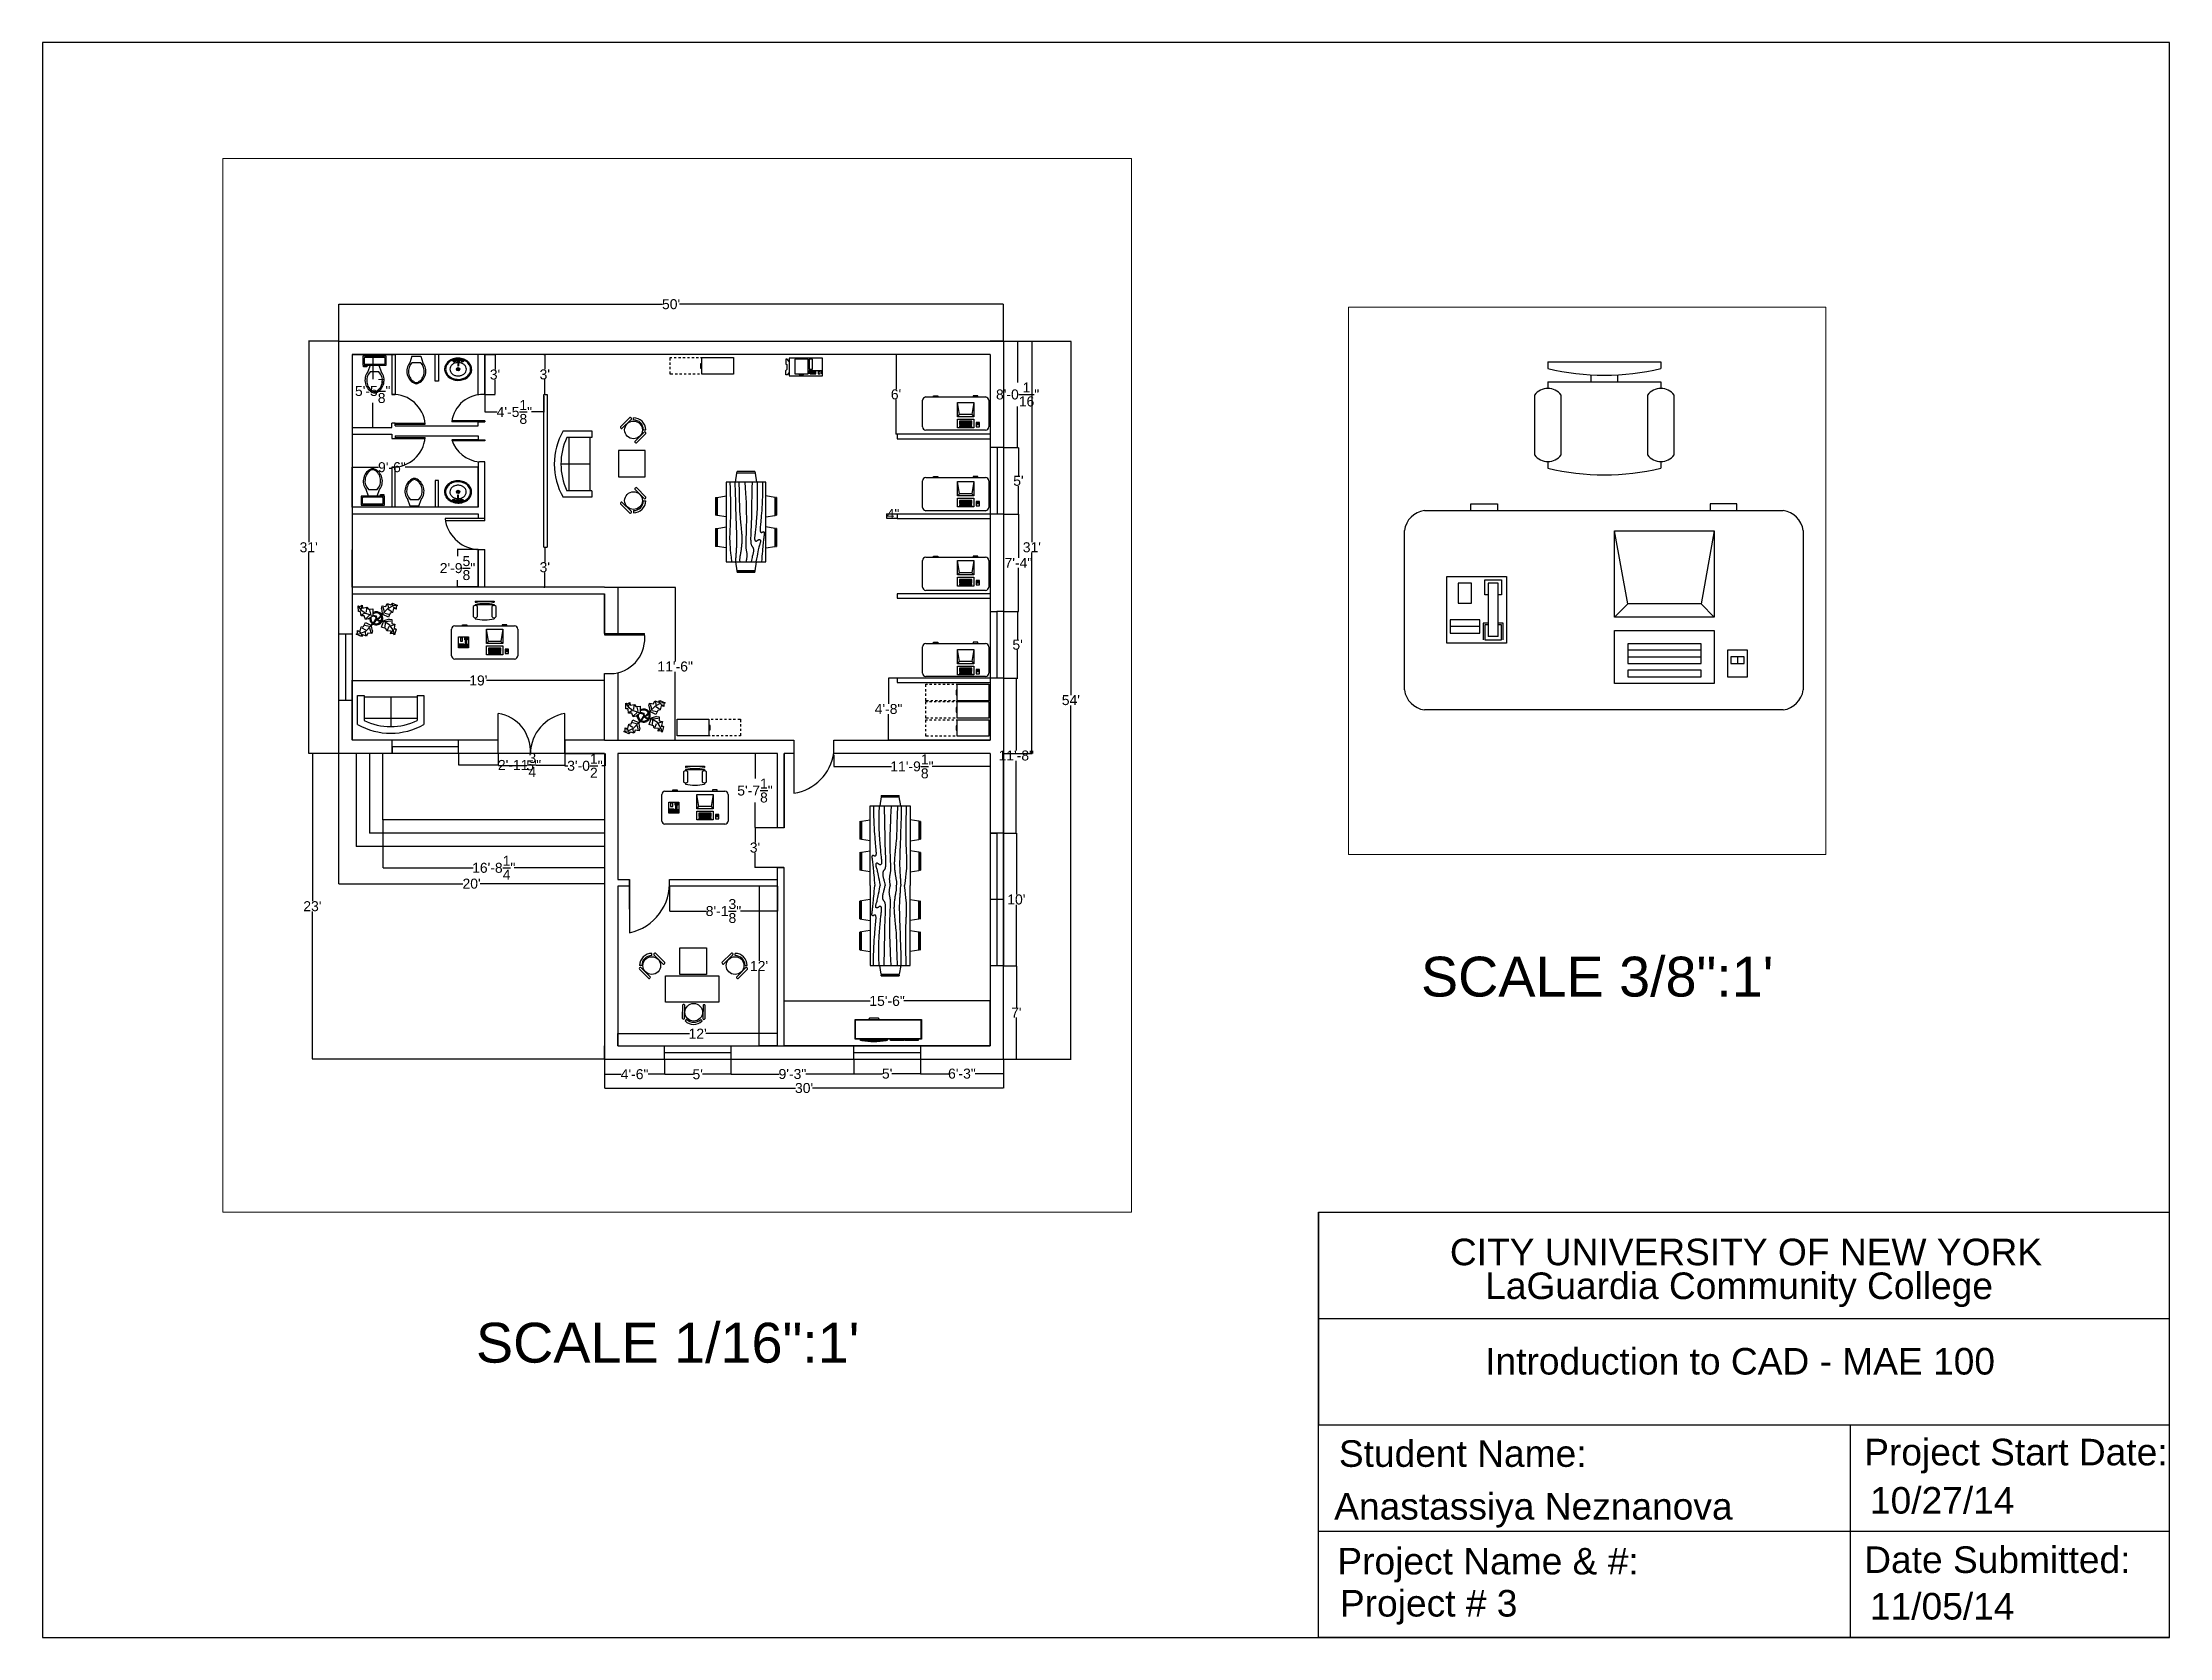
# Paper-space layout 'Layout1' of a CAD drawing. Header units: inches. Extents: x 0.2 to 10.2, y 0.2 to 7.7.
# The model-space entities are those that its viewports show. They can reach past a viewport. Long polylines and large blocks are cut down to what shows.
import ezdxf

# ---------------------------------------------------------------- set-up
doc = ezdxf.new("R2010")
doc.units = ezdxf.units.IN
doc.header["$MEASUREMENT"] = 0
doc.layers.get('0').update_dxf_attribs({"color": 5})
for name, color, linetype in [('bathroom', 210, 'Continuous'), ('border', 14, 'Continuous'), ('chair', 205, 'Continuous'), ('decoration', 240, 'Continuous'), ('dimension', 30, 'Continuous'), ('dining table', 65, 'Continuous'), ('door', 100, 'Continuous'), ('sofa', 181, 'Continuous'), ('table', 140, 'Continuous'), ('technology', 230, 'Continuous'), ('text', 220, 'Continuous'), ('windows', 50, 'Continuous')]:
    doc.layers.add(name, color=color, linetype=linetype)
doc.layers.add('viewport', color=181, linetype='Continuous', plot=False)
doc.styles.add('Annotative', font='arial.ttf')
doc.styles.get("Standard").update_dxf_attribs({"font": 'arial.ttf', "height": 0.1875})
doc.dimstyles.get("Standard").update_dxf_attribs({"dimtxt": 9, "dimasz": 0.18, "dimexe": 0.18, "dimexo": 0.0625, "dimgap": 0.09, "dimtad": 0, "dimtih": 1, "dimtoh": 1, "dimdec": 4, "dimzin": 0, "dimdsep": 46, "dimlunit": 4, "dimtxsty": 'Annotative', "dimcen": 0.09, "dimadec": 0, "dimazin": 0, "dimtfac": 1, "dimtdec": 4, "dimtofl": 0, "dimtmove": 0, "dimatfit": 3, "dimfxl": 1, "dimtolj": 1, "dimtzin": 0, "dimarcsym": 0})

psp = doc.layouts.get("Layout1")

# ---------------------------------------------------------------- texts
psp.add_text('SCALE 1/16":1\'', height=0.1875).set_placement((2.24, 1.538))
at = {"insert": (6.683, 3.447), "char_height": 0.1875, "attachment_point": 1}
psp.add_mtext_dynamic_manual_height_columns('\\A1;SCALE 3/8":1\'', width=1.88186, gutter_width=0.938, heights=[0], dxfattribs=at)

msp = doc.modelspace()

# ---------------------------------------------------------------- blocks, each defined once
blk = doc.blocks.new('title_block')
at = {"layer": 'border'}
for p, q in [((10, 0), (0, 0)), ((0, 0), (0, -7.5)), ((10, -7.5), (10, 0)), ((6, -7.5), (6, -5.5)), ((6, -5.5), (10, -5.5)), ((6, -5.5), (6, -6)), ((6, -6), (10, -6)), ((6, -6), (6, -6.5)), ((6, -6.5), (10, -6.5)), ((8.5, -7.5), (8.5, -6.5)), ((6, -7), (10, -7)), ((0, -7.5), (10, -7.5)), ((10, -7.5), (6, -7.5)), ((6, -7.5), (8.5, -7.5))]:
    blk.add_line(p, q, dxfattribs=at)
for tag, p in [('10/2714', (8.592, -6.918)), ('ANASTASSIYA NEZNANOVA', (6.073, -6.946)), ('PROJECT #3', (6.1, -7.402)), ('11/05/14', (8.592, -7.416))]:
    blk.add_attdef(tag, p, '', height=0.125)
at = {"layer": 'text'}
for s, p in [('CITY UNIVERSITY OF NEW YORK', (6.617, -5.75)), ('LaGuardia Community College', (6.783, -5.909)), ('Introduction to CAD - MAE 100', (6.783, -6.264)), ('Student Name:', (6.095, -6.698)), ('Project Start Date:', (8.565, -6.691)), ('Project Name & #:', (6.088, -7.204)), ('Date Submitted:', (8.565, -7.197))]:
    blk.add_text(s, height=0.125, dxfattribs=at).set_placement(p)
blk = doc.blocks.new('*D1')
at = {"layer": 'Defpoints', "color": 0, "transparency": 16777216}
for p in [(725.6, 534.56), (125.6, 501.08), (725.6, 501.08)]:
    blk.add_point(p, dxfattribs=at)
at = {"layer": 'dimension', "color": 0, "lineweight": -2, "transparency": 16777216}
for p, q in [((125.6, 501.14), (125.6, 534.74)), ((125.78, 534.56), (417.87, 534.56)), ((725.42, 534.56), (433.33, 534.56)), ((725.6, 501.14), (725.6, 534.74))]:
    blk.add_line(p, q, dxfattribs=at)
at = {"layer": 'dimension', "color": 0, "transparency": 16777216}
for points in [[(125.78, 534.59), (125.78, 534.53), (125.6, 534.56)], [(725.42, 534.59), (725.42, 534.53), (725.6, 534.56)]]:
    blk.add_solid(points, dxfattribs=at)
at = {"layer": 'dimension', "color": 0, "transparency": 16777216, "insert": (425.6, 534.56), "char_height": 9, "attachment_point": 5, "style": 'Annotative'}
blk.add_mtext("\\A1;50'", dxfattribs=at)
blk = doc.blocks.new('*D2')
at = {"layer": 'Defpoints', "color": 0, "transparency": 16777216}
for p in [(725.6, 501.08), (751.28, 501.08), (725.6, 129.08)]:
    blk.add_point(p, dxfattribs=at)
at = {"layer": 'dimension', "color": 0, "lineweight": -2, "transparency": 16777216}
for p, q in [((725.66, 501.08), (751.46, 501.08)), ((751.28, 500.9), (751.28, 319.77)), ((751.28, 129.26), (751.28, 310.39)), ((725.66, 129.08), (751.46, 129.08))]:
    blk.add_line(p, q, dxfattribs=at)
at = {"layer": 'dimension', "color": 0, "transparency": 16777216}
for points in [[(751.25, 500.9), (751.31, 500.9), (751.28, 501.08)], [(751.25, 129.26), (751.31, 129.26), (751.28, 129.08)]]:
    blk.add_solid(points, dxfattribs=at)
at = {"layer": 'dimension', "color": 0, "transparency": 16777216, "insert": (751.28, 315.08), "char_height": 9, "attachment_point": 5, "style": 'Annotative'}
blk.add_mtext("\\A1;31'", dxfattribs=at)
blk = doc.blocks.new('*D3')
at = {"layer": 'Defpoints', "color": 0, "transparency": 16777216}
for p in [(725.6, 501.08), (725.6, -146.92), (786.52, -146.92)]:
    blk.add_point(p, dxfattribs=at)
at = {"layer": 'dimension', "color": 0, "lineweight": -2, "transparency": 16777216}
for p, q in [((725.66, 501.08), (786.7, 501.08)), ((786.52, 500.9), (786.52, 181.75)), ((786.52, -146.74), (786.52, 172.42)), ((725.66, -146.92), (786.7, -146.92))]:
    blk.add_line(p, q, dxfattribs=at)
at = {"layer": 'dimension', "color": 0, "transparency": 16777216}
for points in [[(786.49, 500.9), (786.55, 500.9), (786.52, 501.08)], [(786.49, -146.74), (786.55, -146.74), (786.52, -146.92)]]:
    blk.add_solid(points, dxfattribs=at)
at = {"layer": 'dimension', "color": 0, "transparency": 16777216, "insert": (786.52, 177.08), "char_height": 9, "attachment_point": 5, "style": 'Annotative'}
blk.add_mtext("\\A1;54'", dxfattribs=at)
blk = doc.blocks.new('*D4')
at = {"layer": 'Defpoints', "color": 0, "transparency": 16777216}
for p in [(365.6, 279.08), (365.6, 141.08), (429.31, 141.08)]:
    blk.add_point(p, dxfattribs=at)
at = {"layer": 'dimension', "color": 0, "lineweight": -2, "transparency": 16777216}
for p, q in [((365.66, 279.08), (429.49, 279.08)), ((429.31, 278.9), (429.31, 212.12)), ((429.31, 141.26), (429.31, 202.75)), ((365.66, 141.08), (429.49, 141.08))]:
    blk.add_line(p, q, dxfattribs=at)
at = {"layer": 'dimension', "color": 0, "transparency": 16777216}
for points in [[(429.28, 278.9), (429.34, 278.9), (429.31, 279.08)], [(429.28, 141.26), (429.34, 141.26), (429.31, 141.08)]]:
    blk.add_solid(points, dxfattribs=at)
at = {"layer": 'dimension', "color": 0, "transparency": 16777216, "insert": (429.31, 207.44), "char_height": 9, "attachment_point": 5, "style": 'Annotative'}
blk.add_mtext('\\A1;11\'-6"', dxfattribs=at)
blk = doc.blocks.new('*D5')
at = {"layer": 'Defpoints', "color": 0, "transparency": 16777216}
for p in [(165.41, 69.08), (365.66, 69.08), (365.66, 25.75)]:
    blk.add_point(p, dxfattribs=at)
at = {"layer": 'dimension', "color": 0, "lineweight": -2, "transparency": 16777216}
for p, q in [((165.41, 69.02), (165.41, 25.57)), ((365.66, 69.02), (365.66, 25.57)), ((165.59, 25.75), (247, 25.75)), ((365.48, 25.75), (284.08, 25.75))]:
    blk.add_line(p, q, dxfattribs=at)
at = {"layer": 'dimension', "color": 0, "transparency": 16777216}
for points in [[(165.59, 25.78), (165.59, 25.72), (165.41, 25.75)], [(365.48, 25.78), (365.48, 25.72), (365.66, 25.75)]]:
    blk.add_solid(points, dxfattribs=at)
at = {"layer": 'dimension', "color": 0, "transparency": 16777216, "insert": (265.54, 25.75), "char_height": 9, "attachment_point": 5, "style": 'Annotative'}
blk.add_mtext('\\A1;16\'-8{\\H1.000000x;\\S1/4;}"', dxfattribs=at)
blk = doc.blocks.new('*D6')
at = {"layer": 'Defpoints', "color": 0, "transparency": 16777216}
for p in [(424.22, 9.08), (521.6, 9.08), (424.22, -13.28)]:
    blk.add_point(p, dxfattribs=at)
at = {"layer": 'dimension', "color": 0, "lineweight": -2, "transparency": 16777216}
for p, q in [((424.22, 9.02), (424.22, -13.46)), ((521.6, 9.02), (521.6, -13.46)), ((424.4, -13.28), (457.59, -13.28)), ((521.42, -13.28), (488.24, -13.28))]:
    blk.add_line(p, q, dxfattribs=at)
at = {"layer": 'dimension', "color": 0, "transparency": 16777216}
for points in [[(424.4, -13.25), (424.4, -13.31), (424.22, -13.28)], [(521.42, -13.25), (521.42, -13.31), (521.6, -13.28)]]:
    blk.add_solid(points, dxfattribs=at)
at = {"layer": 'dimension', "color": 0, "transparency": 16777216, "insert": (472.91, -13.28), "char_height": 9, "attachment_point": 5, "style": 'Annotative'}
blk.add_mtext('\\A1;8\'-1{\\H1.000000x;\\S3/8;}"', dxfattribs=at)
blk = doc.blocks.new('*D7')
at = {"layer": 'border', "color": 0, "lineweight": -2, "transparency": 16777216}
for p, q in [((377.6, -134.86), (377.6, -123.78)), ((377.78, -123.96), (442.3, -123.96)), ((521.42, -123.96), (456.9, -123.96)), ((521.6, -134.86), (521.6, -123.78))]:
    blk.add_line(p, q, dxfattribs=at)
at = {"layer": 'border', "color": 0, "transparency": 16777216}
for points in [[(377.78, -123.93), (377.78, -123.99), (377.6, -123.96)], [(521.42, -123.93), (521.42, -123.99), (521.6, -123.96)]]:
    blk.add_solid(points, dxfattribs=at)
at = {"layer": 'Defpoints', "color": 0, "transparency": 16777216}
for p in [(521.6, -123.96), (377.6, -134.92), (521.6, -134.92)]:
    blk.add_point(p, dxfattribs=at)
at = {"layer": 'border', "color": 0, "transparency": 16777216, "insert": (449.6, -123.96), "char_height": 9, "attachment_point": 5, "style": 'Annotative'}
blk.add_mtext("\\A1;12'", dxfattribs=at)
blk = doc.blocks.new('*D8')
at = {"layer": 'Defpoints', "color": 0, "transparency": 16777216}
for p in [(572.47, 127.89), (713.6, 127.89), (713.6, 117.32)]:
    blk.add_point(p, dxfattribs=at)
at = {"layer": 'dimension', "color": 0, "lineweight": -2, "transparency": 16777216}
for p, q in [((572.47, 127.83), (572.47, 117.14)), ((713.6, 127.83), (713.6, 117.14)), ((572.65, 117.32), (624.65, 117.32)), ((713.42, 117.32), (661.43, 117.32))]:
    blk.add_line(p, q, dxfattribs=at)
at = {"layer": 'dimension', "color": 0, "transparency": 16777216}
for points in [[(572.65, 117.35), (572.65, 117.29), (572.47, 117.32)], [(713.42, 117.35), (713.42, 117.29), (713.6, 117.32)]]:
    blk.add_solid(points, dxfattribs=at)
at = {"layer": 'dimension', "color": 0, "transparency": 16777216, "insert": (643.04, 117.32), "char_height": 9, "attachment_point": 5, "style": 'Annotative'}
blk.add_mtext('\\A1;11\'-9{\\H1.000000x;\\S1/8;}"', dxfattribs=at)
blk = doc.blocks.new('*D9')
at = {"layer": 'Defpoints', "color": 0, "transparency": 16777216}
for p in [(365.66, -146.92), (419.66, -146.92), (419.66, -160.65)]:
    blk.add_point(p, dxfattribs=at)
at = {"layer": 'dimension', "color": 0, "lineweight": -2, "transparency": 16777216}
for p, q in [((365.66, -146.98), (365.66, -160.83)), ((419.66, -146.98), (419.66, -160.83)), ((365.84, -160.65), (380.43, -160.65)), ((419.48, -160.65), (404.9, -160.65))]:
    blk.add_line(p, q, dxfattribs=at)
at = {"layer": 'dimension', "color": 0, "transparency": 16777216}
for points in [[(365.84, -160.62), (365.84, -160.68), (365.66, -160.65)], [(419.48, -160.62), (419.48, -160.68), (419.66, -160.65)]]:
    blk.add_solid(points, dxfattribs=at)
at = {"layer": 'dimension', "color": 0, "transparency": 16777216, "insert": (392.66, -160.65), "char_height": 9, "attachment_point": 5, "style": 'Annotative'}
blk.add_mtext('\\A1;4\'-6"', dxfattribs=at)
blk = doc.blocks.new('*D10')
at = {"layer": 'Defpoints', "color": 0, "transparency": 16777216}
for p in [(419.66, -146.98), (479.66, -146.92), (479.66, -160.71)]:
    blk.add_point(p, dxfattribs=at)
at = {"layer": 'dimension', "color": 0, "lineweight": -2, "transparency": 16777216}
for p, q in [((419.66, -147.04), (419.66, -160.89)), ((479.66, -146.98), (479.66, -160.89)), ((419.84, -160.71), (445.43, -160.71)), ((479.48, -160.71), (453.89, -160.71))]:
    blk.add_line(p, q, dxfattribs=at)
at = {"layer": 'dimension', "color": 0, "transparency": 16777216}
for points in [[(419.84, -160.68), (419.84, -160.74), (419.66, -160.71)], [(479.48, -160.68), (479.48, -160.74), (479.66, -160.71)]]:
    blk.add_solid(points, dxfattribs=at)
at = {"layer": 'dimension', "color": 0, "transparency": 16777216, "insert": (449.66, -160.71), "char_height": 9, "attachment_point": 5, "style": 'Annotative'}
blk.add_mtext("\\A1;5'", dxfattribs=at)
blk = doc.blocks.new('*D11')
at = {"layer": 'Defpoints', "color": 0, "transparency": 16777216}
for p in [(479.66, -146.98), (590.66, -146.92), (590.66, -160.5)]:
    blk.add_point(p, dxfattribs=at)
at = {"layer": 'dimension', "color": 0, "lineweight": -2, "transparency": 16777216}
for p, q in [((479.66, -147.04), (479.66, -160.68)), ((590.66, -146.98), (590.66, -160.68)), ((479.84, -160.5), (523.11, -160.5)), ((590.48, -160.5), (547.21, -160.5))]:
    blk.add_line(p, q, dxfattribs=at)
at = {"layer": 'dimension', "color": 0, "transparency": 16777216}
for points in [[(479.84, -160.47), (479.84, -160.53), (479.66, -160.5)], [(590.48, -160.47), (590.48, -160.53), (590.66, -160.5)]]:
    blk.add_solid(points, dxfattribs=at)
at = {"layer": 'dimension', "color": 0, "transparency": 16777216, "insert": (535.16, -160.5), "char_height": 9, "attachment_point": 5, "style": 'Annotative'}
blk.add_mtext('\\A1;9\'-3"', dxfattribs=at)
blk = doc.blocks.new('*D12')
at = {"layer": 'Defpoints', "color": 0, "transparency": 16777216}
for p in [(590.66, -146.98), (650.66, -146.92), (650.66, -160.13)]:
    blk.add_point(p, dxfattribs=at)
at = {"layer": 'dimension', "color": 0, "lineweight": -2, "transparency": 16777216}
for p, q in [((590.66, -147.04), (590.66, -160.31)), ((650.66, -146.98), (650.66, -160.31)), ((590.84, -160.13), (616.43, -160.13)), ((650.48, -160.13), (624.89, -160.13))]:
    blk.add_line(p, q, dxfattribs=at)
at = {"layer": 'dimension', "color": 0, "transparency": 16777216}
for points in [[(590.84, -160.1), (590.84, -160.16), (590.66, -160.13)], [(650.48, -160.1), (650.48, -160.16), (650.66, -160.13)]]:
    blk.add_solid(points, dxfattribs=at)
at = {"layer": 'dimension', "color": 0, "transparency": 16777216, "insert": (620.66, -160.13), "char_height": 9, "attachment_point": 5, "style": 'Annotative'}
blk.add_mtext("\\A1;5'", dxfattribs=at)
blk = doc.blocks.new('*D13')
at = {"layer": 'Defpoints', "color": 0, "transparency": 16777216}
for p in [(650.66, -146.98), (725.66, -146.92), (725.66, -160.13)]:
    blk.add_point(p, dxfattribs=at)
at = {"layer": 'dimension', "color": 0, "lineweight": -2, "transparency": 16777216}
for p, q in [((650.66, -147.04), (650.66, -160.31)), ((725.66, -146.98), (725.66, -160.31)), ((650.84, -160.13), (676.09, -160.13)), ((725.48, -160.13), (700.24, -160.13))]:
    blk.add_line(p, q, dxfattribs=at)
at = {"layer": 'dimension', "color": 0, "transparency": 16777216}
for points in [[(650.84, -160.1), (650.84, -160.16), (650.66, -160.13)], [(725.48, -160.1), (725.48, -160.16), (725.66, -160.13)]]:
    blk.add_solid(points, dxfattribs=at)
at = {"layer": 'dimension', "color": 0, "transparency": 16777216, "insert": (688.16, -160.13), "char_height": 9, "attachment_point": 5, "style": 'Annotative'}
blk.add_mtext('\\A1;6\'-3"', dxfattribs=at)
blk = doc.blocks.new('*D14')
at = {"layer": 'Defpoints', "color": 0, "transparency": 16777216}
for p in [(257.53, 489.04), (266.69, 489.04), (257.53, 453.04)]:
    blk.add_point(p, dxfattribs=at)
at = {"layer": 'dimension', "color": 0, "lineweight": -2, "transparency": 16777216}
for p, q in [((257.6, 489.04), (266.87, 489.04)), ((266.69, 488.86), (266.69, 475.73)), ((266.69, 453.22), (266.69, 466.36)), ((257.6, 453.04), (266.87, 453.04))]:
    blk.add_line(p, q, dxfattribs=at)
at = {"layer": 'dimension', "color": 0, "transparency": 16777216}
for points in [[(266.66, 488.86), (266.72, 488.86), (266.69, 489.04)], [(266.66, 453.22), (266.72, 453.22), (266.69, 453.04)]]:
    blk.add_solid(points, dxfattribs=at)
at = {"layer": 'dimension', "color": 0, "transparency": 16777216, "insert": (266.69, 471.04), "char_height": 9, "attachment_point": 5, "style": 'Annotative'}
blk.add_mtext("\\A1;3'", dxfattribs=at)
blk = doc.blocks.new('Computer Terminal')
at = {"linetype": 'Continuous'}
for p, q in [((-10, 11.5), (5, 11.5)), ((-8, 0.5), (-10, 11.5)), ((-10, -1.5), (-10, 11.5)), ((5, 11.5), (3, 0.5)), ((5, 11.5), (5, -1.5)), ((-10, -1.5), (-8, 0.5)), ((3, 0.5), (-8, 0.5)), ((3, 0.5), (5, -1.5)), ((5, -1.5), (-10, -1.5)), ((-10, -11.5), (-10, -3.5)), ((-10, -3.5), (5, -3.5)), ((-8, -5.5), (-8, -8.5)), ((3, -5.5), (-8, -5.5)), ((3, -8.5), (3, -5.5)), ((5, -3.5), (5, -11.5)), ((3, -6.5), (-8, -6.5)), ((-8, -7.5), (3, -7.5)), ((-8, -8.5), (3, -8.5)), ((-8, -9.5), (-8, -10.5)), ((3, -9.5), (-8, -9.5)), ((3, -10.5), (3, -9.5)), ((10, -6.5), (7, -6.5)), ((7, -6.5), (7, -10.5)), ((9.5, -7.5), (7.5, -7.5)), ((7.5, -7.5), (7.5, -8.5)), ((7.5, -8.5), (9.5, -8.5)), ((8.5, -7.5), (8.5, -8.5)), ((9.5, -8.5), (9.5, -7.5)), ((10, -10.5), (10, -6.5)), ((5, -11.5), (-10, -11.5)), ((-8, -10.5), (3, -10.5)), ((7, -10.5), (10, -10.5))]:
    blk.add_line(p, q, dxfattribs=at)
blk = doc.blocks.new('Toilet - top')
for p, q in [((9.5, -6), (9.5, -2)), ((-10, -8.5), (-8, -8.5)), ((-10, -9.5), (-10, -8.5)), ((-7, -9.5), (-10, -9.5)), ((-8, -8.5), (-8, -8)), ((-7, -8), (-7, -9.5)), ((-4, -8), (-6, -14)), ((4, -8), (6, -14)), ((4, -14), (-4, -14))]:
    blk.add_line(p, q)
blk.add_lwpolyline([(10.5, -8), (10.5, 0), (-10.5, 0), (-10.5, -8)], close=True)
for points in [[(-9.5, -2), (-9.5, -6)], [(8.5, -1), (-8.5, -1)], [(-8.5, -7), (8.5, -7)]]:
    blk.add_lwpolyline(points)
for centre, radius, start, end in [((-8.62, -1.88), 0.884, 81.8699, 188.1301), ((8.62, -1.88), 0.884, 351.8699, 98.1301), ((-8.62, -6.12), 0.884, 171.8699, 278.1301), ((8.62, -6.12), 0.884, 261.8699, 8.1301), ((3.52, -21.58), 12.17, 141.4691, 247.9714), ((4.2, -21.82), 11.33, 136.3677, 238.9468), ((-3.52, -21.58), 12.17, 292.0284, 38.5307), ((-4.2, -21.82), 11.33, 301.053, 43.6321), ((0, -27.88), 4, 245.7318, 294.2682), ((0, -29), 4, 254.8605, 285.1395)]:
    blk.add_arc(centre, radius, start, end)
blk = doc.blocks.new('Sink - Oval top')
for p, q in [((-1, 0), (1, 0)), ((0, 1), (0, -1))]:
    blk.add_line(p, q)
at = {"linetype": 'Continuous'}
for points in [[(-12.23, 0.39, 0.117634), (-11.46, -3.36, 0.104469), (-8.88, -6.8, 0.090016), (-5.08, -9.07, 0.08192), (-0.32, -10.02, 0.08192), (4.49, -9.38, 0.090016), (8.42, -7.36, 0.104469), (11.22, -4.09, 0.117634), (12.23, -0.39, 0.117634), (11.46, 3.36, 0.104469), (8.88, 6.8, 0.090016), (5.08, 9.07, 0.08192), (0.32, 10.02, 0.08192), (-4.49, 9.38, 0.090016), (-8.42, 7.36, 0.104469), (-11.22, 4.09, 0.117634)], [(-11.29, 0.16, 0.118622), (-10.52, -3.25, 0.104678), (-8.07, -6.36, 0.089562), (-4.54, -8.37, 0.081185), (-0.13, -9.15, 0.081185), (4.3, -8.49, 0.089562), (7.89, -6.58, 0.104678), (10.42, -3.55, 0.118622), (11.29, -0.16, 0.118622), (10.52, 3.25, 0.104678), (8.07, 6.36, 0.089562), (4.54, 8.37, 0.081185), (0.13, 9.15, 0.081185), (-4.3, 8.49, 0.089562), (-7.89, 6.58, 0.104678), (-10.42, 3.55, 0.118622)], [(-7.42, 0.08, 0.118283), (-6.91, -2.17, 0.104607), (-5.29, -4.21, 0.089718), (-2.97, -5.53, 0.081436), (-0.07, -6.04, 0.081436), (2.84, -5.59, 0.089718), (5.2, -4.33, 0.104607), (6.86, -2.32, 0.118283), (7.42, -0.08, 0.118283), (6.91, 2.17, 0.104607), (5.29, 4.21, 0.089718), (2.97, 5.53, 0.081436), (0.07, 6.04, 0.081436), (-2.84, 5.59, 0.089718), (-5.2, 4.33, 0.104607), (-6.86, 2.32, 0.118283)]]:
    blk.add_lwpolyline(points, format="xyb", close=True, dxfattribs=at)
for radius in [1.5, 1]:
    blk.add_circle((0, 0), radius)
blk = doc.blocks.new('Desk - 30 x 60 in.')
at = {"linetype": 'Continuous'}
for p, q in [((-26.999995, 0), (26.999995, 0)), ((-29.999995, -27), (-29.999995, -3)), ((29.999995, -3), (29.999995, -27)), ((26.999995, -30), (-26.999995, -30)), ((-20.000005, -30), (-20.000005, -31)), ((-20.000005, -31), (-16.000005, -31)), ((-16.000005, -31), (-16.000005, -30)), ((15.999995, -31), (15.999995, -30)), ((19.999995, -31), (15.999995, -31)), ((19.999995, -30), (19.999995, -31))]:
    blk.add_line(p, q, dxfattribs=at)
for centre, start, end in [((-26.499995, -3.5), 98.1301, 171.8699), ((26.499995, -3.5), 8.130102, 81.8699), ((-26.499995, -26.5), 188.1301, 261.8699), ((26.499995, -26.5), 278.1301, 351.8699)]:
    blk.add_arc(centre, 3.535534, start, end, dxfattribs=at)
blk = doc.blocks.new('Dining Set - 36 x 72 in.')
at = {"linetype": 'Continuous'}
for p, q in [((-22.2343, 26.00059), (-23.4847, 17.99762)), ((-22.2304, 26), (-5.7608, 26)), ((-22, 27.5), (-22.1562, 26.50042)), ((-5.8416, 26.5), (-22.1534, 26.5)), ((-22, 27.5), (-6, 27.5)), ((-5.8437, 26.49966), (-6, 27.5)), ((-4.5152, 17.99762), (-5.7655, 25.99926)), ((5.7657, 26.00059), (4.5153, 17.99762)), ((5.7696, 26), (22.2392, 26)), ((6, 27.5), (5.8438, 26.50042)), ((22.1584, 26.5), (5.8466, 26.5)), ((6, 27.5), (22, 27.5)), ((22.1563, 26.49966), (22, 27.5)), ((23.4848, 17.99762), (22.2345, 25.99926)), ((36, 18), (-36, 18)), ((-36, 18), (-36, -18)), ((36, -18), (36, 18)), ((-45.5, 8), (-44.5004, 8.15617)), ((-45.5, 8), (-45.5, -8)), ((-44.5, -8.15843), (-44.5, 8.15338)), ((-44.0006, 8.23428), (-35.9976, 9.48474)), ((-44, 8.23041), (-44, -8.23915)), ((44.0006, 8.23428), (35.9976, 9.48474)), ((44, 8.23041), (44, -8.23915)), ((44.5, -8.15843), (44.5, 8.15338)), ((45.5, 8), (44.5005, 8.15617)), ((45.5, 8), (45.5, -8)), ((-44.4997, -8.15631), (-45.5, -8)), ((-35.9976, -9.48476), (-43.9993, -8.2345)), ((35.9976, -9.48476), (43.9993, -8.2345)), ((44.4997, -8.15631), (45.5, -8)), ((-36, -18), (36, -18)), ((-22.2343, -26.0006), (-23.4847, -17.99762)), ((-4.5152, -17.99762), (-5.7655, -25.99928)), ((5.7657, -26.0006), (4.5153, -17.99762)), ((23.4848, -17.99762), (22.2345, -25.99928)), ((-22.2304, -26), (-5.7608, -26)), ((-22, -27.5), (-22.1562, -26.50044)), ((-5.8416, -26.5), (-22.1534, -26.5)), ((-22, -27.5), (-6, -27.5)), ((-5.8437, -26.49967), (-6, -27.5)), ((5.7696, -26), (22.2392, -26)), ((6, -27.5), (5.8438, -26.50044)), ((22.1584, -26.5), (5.8466, -26.5)), ((6, -27.5), (22, -27.5)), ((22.1563, -26.49967), (22, -27.5))]:
    blk.add_line(p, q, dxfattribs=at)
for points in [[(-36, 15), (-31.1772, 14.97754), (-26.8079, 14.91406), (-22.8538, 14.81543), (-19.276, 14.6875), (-16.0362, 14.53613), (-13.0957, 14.36718), (-10.4159, 14.18652), (-7.9583, 14), (-5.6904, 13.81315), (-3.6035, 13.63021), (-1.6954, 13.45508), (0.0365, 13.29166), (1.5945, 13.14388), (2.9811, 13.01562), (4.1988, 12.9108), (5.25, 12.83333), (6.1393, 12.78613), (6.8802, 12.76823), (7.4883, 12.77767), (7.9792, 12.8125), (8.3685, 12.87077), (8.6719, 12.95052), (8.9049, 13.0498), (9.0833, 13.16666), (9.2205, 13.29899), (9.3216, 13.44401), (9.3895, 13.59879), (9.4271, 13.76041), (9.4373, 13.92594), (9.4232, 14.09245), (9.3875, 14.257), (9.3333, 14.41666), (9.2638, 14.56917), (9.1836, 14.71484), (9.0975, 14.85465), (9.0104, 14.98958), (8.9272, 15.1206), (8.8529, 15.2487), (8.7922, 15.37483), (8.75, 15.5), (8.7305, 15.62467), (8.7344, 15.74739), (8.7617, 15.86621), (8.8125, 15.97916), (8.8867, 16.08431), (8.9844, 16.17968), (9.1055, 16.26334), (9.25, 16.33333), (9.4189, 16.38802), (9.6172, 16.42708), (9.8506, 16.45052), (10.125, 16.45833), (10.4463, 16.45052), (10.8203, 16.42708), (11.2529, 16.38802), (11.75, 16.33333), (12.3184, 16.26318), (12.9694, 16.17838), (13.7151, 16.07991), (14.5677, 15.96875), (15.5395, 15.84586), (16.6426, 15.71224), (17.8893, 15.56884), (19.2917, 15.41666), (20.859, 15.25667), (22.5879, 15.08984), (24.4721, 14.91715), (26.5052, 14.73958), (28.6809, 14.5581), (30.9929, 14.3737), (33.4347, 14.18733), (36, 14)], [(-36, 10), (-28.9766, 10.14274), (-23.1725, 10.20442), (-18.4241, 10.19775), (-14.5677, 10.13541), (-11.4399, 10.03011), (-8.877, 9.89453), (-6.7154, 9.74137), (-4.7917, 9.58333), (-2.9698, 9.43082), (-1.2246, 9.28515), (0.4415, 9.14534), (2.026, 9.01041), (3.5266, 8.87939), (4.9408, 8.7513), (6.266, 8.62516), (7.5, 8.5), (8.6411, 8.37549), (9.6914, 8.2539), (10.6538, 8.13818), (11.5312, 8.03125), (12.3267, 7.93603), (13.043, 7.85547), (13.6831, 7.79248), (14.25, 7.75), (14.7471, 7.7303), (15.1797, 7.73307), (15.5537, 7.75732), (15.875, 7.80208), (16.1494, 7.86637), (16.3828, 7.94922), (16.5811, 8.04964), (16.75, 8.16666), (16.8944, 8.29915), (17.0143, 8.44531), (17.1089, 8.60319), (17.1771, 8.77083), (17.218, 8.94629), (17.2305, 9.1276), (17.2137, 9.31282), (17.1667, 9.5), (17.0895, 9.6875), (16.987, 9.875), (16.8649, 10.0625), (16.7292, 10.25), (16.5856, 10.4375), (16.4401, 10.625), (16.2985, 10.8125), (16.1667, 11), (16.05, 11.18733), (15.9518, 11.3737), (15.8752, 11.5581), (15.8229, 11.73958), (15.798, 11.91715), (15.8034, 12.08984), (15.842, 12.25667), (15.9167, 12.41666), (16.0295, 12.56836), (16.1784, 12.70833), (16.3605, 12.83268), (16.5729, 12.9375), (16.8127, 13.01888), (17.0768, 13.07291), (17.3625, 13.0957), (17.6667, 13.08333), (17.9894, 13.03312), (18.3418, 12.94726), (18.7382, 12.82918), (19.1927, 12.68229), (19.7195, 12.51001), (20.3327, 12.31575), (21.0465, 12.10294), (21.875, 11.875), (22.8357, 11.63354), (23.959, 11.37304), (25.2786, 11.08618), (26.8282, 10.76562), (28.6414, 10.40405), (30.752, 9.99414), (33.1936, 9.52856), (36, 9)], [(-36, 5.5), (-30.7157, 5.3348), (-26.069, 5.20963), (-21.9946, 5.11767), (-18.4271, 5.05208), (-15.3009, 5.00602), (-12.5508, 4.97265), (-10.1112, 4.94515), (-7.9167, 4.91666), (-5.909, 4.88167), (-4.0586, 4.83984), (-2.3429, 4.79215), (-0.7396, 4.73958), (0.7739, 4.6831), (2.22, 4.6237), (3.6213, 4.56233), (5, 4.5), (6.373, 4.43782), (7.7344, 4.3776), (9.0723, 4.32129), (10.375, 4.27083), (11.6309, 4.22819), (12.8281, 4.19531), (13.9551, 4.17415), (15, 4.16666), (15.954, 4.17448), (16.819, 4.19791), (17.6001, 4.23698), (18.3021, 4.29166), (18.9299, 4.36198), (19.4883, 4.44791), (19.9823, 4.54948), (20.4167, 4.66666), (20.7969, 4.79899), (21.1302, 4.94401), (21.4245, 5.09879), (21.6875, 5.26041), (21.9271, 5.42594), (22.1511, 5.59245), (22.3672, 5.757), (22.5834, 5.91666), (22.8065, 6.06868), (23.0404, 6.21093), (23.2879, 6.34147), (23.5521, 6.45833), (23.8358, 6.55957), (24.142, 6.64323), (24.4735, 6.70735), (24.8334, 6.75), (25.2235, 6.76969), (25.642, 6.76692), (26.0858, 6.74267), (26.5521, 6.69791), (27.0379, 6.63362), (27.5404, 6.55078), (28.0565, 6.45036), (28.5834, 6.33333), (29.1242, 6.19987), (29.7071, 6.04687), (30.3661, 5.87044), (31.1354, 5.66666), (32.0493, 5.43164), (33.142, 5.16146), (34.4475, 4.85221), (36, 4.5)], [(-36, -1), (-30.7915, -0.6591), (-26.0195, -0.38216), (-21.6519, -0.16284), (-17.6563, 0.00521), (-14.0005, 0.12833), (-10.6523, 0.21289), (-7.5796, 0.26522), (-4.75, 0.29166), (-2.134, 0.29793), (0.2878, 0.28711), (2.5317, 0.26163), (4.6146, 0.22396), (6.5529, 0.17651), (8.3633, 0.12174), (10.0623, 0.06209), (11.6667, 0), (13.1899, -0.06201), (14.6341, -0.1211), (15.9982, -0.17432), (17.2813, -0.21875), (18.4823, -0.25147), (19.6003, -0.26953), (20.6343, -0.27002), (21.5834, -0.25), (22.4481, -0.20768), (23.2357, -0.14584), (23.9549, -0.06836), (24.6146, 0.02083), (25.2235, 0.11784), (25.7904, 0.21875), (26.3241, 0.31966), (26.8334, 0.41666), (27.3265, 0.50618), (27.8099, 0.58593), (28.2894, 0.65397), (28.7709, 0.70833), (29.2601, 0.74707), (29.763, 0.76823), (30.2855, 0.76985), (30.8334, 0.75), (31.4088, 0.70784), (31.9994, 0.64713), (32.589, 0.57275), (33.1615, 0.48958), (33.7008, 0.4025), (34.1908, 0.3164), (34.6153, 0.23616), (34.9584, 0.16666), (35.2099, 0.11165), (35.3848, 0.07031), (35.504, 0.04069), (35.5886, 0.02083), (35.6594, 0.00879), (35.7377, 0.0026), (35.8442, 0.00032), (36, 0)], [(-36, -6.5), (-27.1843, -6.31267), (-20.084, -6.1263), (-14.469, -5.9419), (-10.1094, -5.76042), (-6.7752, -5.58285), (-4.2363, -5.41016), (-2.2629, -5.24333), (-0.625, -5.08334), (0.8708, -4.93099), (2.2715, -4.78646), (3.5872, -4.64974), (4.8281, -4.52084), (6.0046, -4.39974), (7.127, -4.28646), (8.2053, -4.18099), (9.25, -4.08334), (10.2705, -3.99382), (11.2734, -3.91407), (12.2647, -3.84603), (13.25, -3.79167), (14.2354, -3.75293), (15.2266, -3.73177), (16.2295, -3.73015), (17.25, -3.75), (18.2912, -3.79248), (19.3451, -3.85547), (20.4009, -3.93604), (21.4479, -4.03125), (22.4754, -4.13819), (23.4727, -4.25391), (24.4289, -4.37549), (25.3334, -4.5), (26.1785, -4.62492), (26.9694, -4.74935), (27.7145, -4.87281), (28.4219, -4.99479), (29.1, -5.11483), (29.7572, -5.23242), (30.4016, -5.34709), (31.0417, -5.45834), (31.6837, -5.56437), (32.3262, -5.65821), (32.9658, -5.73153), (33.599, -5.77604), (34.2224, -5.78345), (34.8327, -5.74545), (35.4264, -5.65373), (36, -5.5)], [(-36, -10), (-26.4022, -9.81299), (-18.4675, -9.62891), (-11.9839, -9.45069), (-6.7396, -9.28125), (-2.5226, -9.12354), (0.8789, -8.98047), (3.6769, -8.85498), (6.0833, -8.75), (8.2767, -8.66765), (10.3021, -8.60677), (12.1712, -8.56543), (13.8958, -8.54167), (15.4876, -8.53353), (16.9583, -8.53907), (18.3197, -8.55632), (19.5834, -8.58334), (20.7616, -8.61841), (21.8685, -8.66081), (22.9188, -8.71004), (23.9271, -8.76563), (24.9081, -8.82707), (25.8763, -8.89388), (26.8465, -8.96558), (27.8334, -9.04167), (28.8474, -9.12118), (29.8828, -9.20117), (30.93, -9.27824), (31.9792, -9.34896), (33.0205, -9.40991), (34.0443, -9.45768), (35.0407, -9.48885), (36, -9.5)], [(-36, -14.5), (-30.0881, -14.33513), (-25.0332, -14.21224), (-20.7312, -14.12647), (-17.0781, -14.07292), (-13.97, -14.04671), (-11.3027, -14.04297), (-8.9724, -14.05681), (-6.875, -14.08334), (-4.9224, -14.11833), (-3.0905, -14.16016), (-1.3709, -14.20785), (0.2448, -14.26042), (1.7647, -14.3169), (3.1973, -14.3763), (4.5507, -14.43767), (5.8333, -14.5), (7.0554, -14.5621), (8.235, -14.62175), (9.3922, -14.67652), (10.5469, -14.72396), (11.7192, -14.76164), (12.929, -14.78711), (14.1965, -14.79794), (15.5417, -14.79167), (16.9933, -14.76424), (18.6152, -14.70508), (20.4804, -14.60197), (22.6615, -14.44271), (25.2312, -14.21509), (28.2624, -13.9069), (31.8277, -13.50594), (36, -13)]]:
    blk.add_lwpolyline(points, dxfattribs=at)
blk = doc.blocks.new('Plant - Rubber or Philodendron')
at = {"linetype": 'Continuous'}
for p, q in [((8.8871, 10.7908), (9.9809, 13.4933)), ((9.9809, 13.4933), (13.3837, 12.301)), ((13.3837, 12.301), (14.68, 13.9039)), ((14.5816, 13.2037), (14.3848, 11.8033)), ((14.68, 13.9039), (19.3848, 11.8146)), ((-16.2005, 11.4774), (-13.9899, 8.1064)), ((-16.2005, 11.4774), (-14.8639, 10.7964)), ((-16.0159, 6.3329), (-16.2005, 11.4774)), ((-14.8639, 10.7964), (-12.6195, 11.8975)), ((-13.3174, 8.325), (-13.0735, 11.0065)), ((-12.6195, 11.8975), (-12.1909, 9.4345)), ((-12.1909, 9.4345), (-8.3829, 10.3)), ((-8.3829, 10.3), (-7.0549, 8.501)), ((4.6914, 8.8812), (5.3859, 11.2828)), ((5.3859, 11.2828), (8.8871, 10.7908)), ((5.9878, 10.4842), (7.1971, 6.3869)), ((15.3859, 11.3055), (10.3916, 8.7942)), ((10.5828, 12.6946), (10.8893, 9.7953)), ((15.2875, 10.6053), (17.5907, 9.2105)), ((19.3848, 11.8146), (15.3859, 11.3055)), ((19.3848, 11.8146), (18.1868, 10.9119)), ((18.1868, 10.9119), (18.1925, 8.4119)), ((-15.3434, 6.5514), (-13.9984, 6.9884)), ((-13.9899, 8.1064), (-9.5434, 4.7185)), ((-8.8369, 9.409), (-9.0894, 5.6095)), ((-7.0549, 8.501), (-3.0284, 8.6941)), ((-4.8529, 4.012), (-5.7184, 7.82)), ((-3.0284, 8.6941), (-3.0709, 3.1041)), ((4.6914, 8.8812), (5.5014, 4.4831)), ((10.3916, 8.7942), (6.2847, 4.4028)), ((14.2977, 6.1031), (10.9934, 7.9956)), ((15.7909, 9.1065), (14.8995, 5.3044)), ((18.1925, 8.4119), (15.7909, 9.1065)), ((-14.0069, 5.8704), (-16.0159, 6.3329)), ((-13.5868, 2.2894), (-14.0069, 5.8704)), ((-13.1329, 3.1804), (-10.6614, 4.727)), ((-9.5434, 4.7185), (-4.1917, 2.9888)), ((2.1141, 0.2298), (5.4346, 3.9146)), ((6.1032, 3.6844), (2.8262, -0.031)), ((5.4346, 3.9146), (5.5014, 4.4831)), ((11.1089, 1.1958), (6.1032, 3.6844)), ((7.7005, 4.8881), (11.5025, 3.9967)), ((12.7005, 4.8994), (11.1089, 1.1958)), ((14.8995, 5.3044), (12.7005, 4.8994)), ((-10.6784, 2.491), (-13.5868, 2.2894)), ((-9.5858, -0.8715), (-10.6784, 2.491)), ((-9.1318, 0.0195), (-5.9793, 2.9025)), ((-7.1228, -0.443), (-3.5248, 2.2131)), ((-3.5248, 2.2131), (-3.3011, 2.4355)), ((-3.3011, 2.4355), (-0.5306, 1.7947)), ((-3.0709, 3.1041), (0.0797, 2.3163)), ((-0.5306, 1.7947), (-0.2255, -0.5527)), ((-0.5306, 1.7947), (-0.5306, 1.7947)), ((0.0797, 2.3163), (0.4866, -0.031)), ((0.4866, -0.031), (2.1141, 0.2298)), ((-7.1228, -0.443), (-9.5858, -0.8715)), ((-4.0579, -6.2781), (-0.9375, -3.1608)), ((-2.019, -3.6148), (-0.2255, -0.5527)), ((-0.9375, -3.1608), (0.5883, -0.8135)), ((0.5883, -0.8135), (2.2447, -2.0916)), ((2.8262, -0.031), (1.3003, -0.5527)), ((1.3003, -0.5527), (2.4193, -1.4655)), ((2.2447, -2.0916), (6.7108, -2.6626)), ((2.4193, -1.4655), (6.895, -2.1175)), ((4.943, -7.9659), (6.7108, -2.6626)), ((11.6605, -0.5413), (6.895, -2.1175)), ((12.3677, -6.1981), (7.219, -2.6772)), ((8.3544, -2.7453), (13.1973, -2.1704)), ((11.6605, -0.5413), (14.1354, -0.8948)), ((14.1354, -0.8948), (14.1354, -4.4304)), ((-11.3237, -7.2629), (-9.7321, -3.5593)), ((-6.3237, -7.2516), (-10.1257, -6.3602)), ((-9.7321, -3.5593), (-4.7264, -6.0479)), ((-2.019, -3.6148), (-4.7264, -6.0479)), ((-4.1246, -6.8466), (-4.0579, -6.2781)), ((8.125, -4.0768), (7.7715, -7.9659)), ((15.5496, -10.7943), (12.3677, -6.1981)), ((16.2567, -5.8446), (13.4283, -6.5517)), ((14.1354, -4.4304), (16.9638, -5.1375)), ((16.9638, -5.1375), (16.2567, -8.673)), ((-14.4141, -11.4699), (-13.5228, -7.6679)), ((-13.5228, -7.6679), (-11.3237, -7.2629)), ((-12.921, -8.4665), (-9.6166, -10.359)), ((-9.0148, -11.1577), (-4.9047, -6.8122)), ((-4.611, -12.8477), (-5.8203, -8.7504)), ((-3.3146, -11.2447), (-4.1246, -6.8466)), ((8.8321, -9.0266), (4.943, -7.9659)), ((9.5392, -11.1479), (8.8321, -9.0266)), ((10.2463, -10.4408), (11.6605, -6.9053)), ((16.2567, -8.673), (18.0245, -9.7337)), ((-16.8157, -10.7754), (-14.4141, -11.4699)), ((-16.8101, -13.2754), (-16.8157, -10.7754)), ((-13.9107, -12.9688), (-16.2139, -11.574)), ((-14.0091, -13.669), (-9.0148, -11.1577)), ((-9.206, -15.0581), (-9.5126, -12.1588)), ((-3.3146, -11.2447), (-4.0092, -13.6463)), ((13.4283, -11.5015), (9.5392, -11.1479)), ((13.0748, -13.9763), (13.4283, -11.5015)), ((14.8425, -10.7943), (13.7819, -13.2692)), ((16.6103, -14.6834), (15.5496, -10.7943)), ((17.3174, -9.7337), (15.9032, -9.7337)), ((18.0245, -9.7337), (16.6103, -14.6834)), ((-18.008, -14.1781), (-16.8101, -13.2754)), ((-18.008, -14.1781), (-14.0091, -13.669)), ((-13.3032, -16.2674), (-18.008, -14.1781)), ((-12.0069, -14.6645), (-13.3032, -16.2674)), ((-13.2048, -15.5672), (-13.008, -14.1668)), ((-8.6042, -15.8568), (-12.0069, -14.6645)), ((-7.5103, -13.1543), (-8.6042, -15.8568)), ((-4.0092, -13.6463), (-7.5103, -13.1543)), ((15.5496, -13.6228), (13.0748, -13.9763)), ((16.6103, -14.6834), (15.5496, -13.6228))]:
    blk.add_line(p, q, dxfattribs=at)
for centre, radius, start, end in [((0, 0), 6.1275, 34.37569, 120.1028), ((-0.0601, -0.2075), 5.2461, 33.82192, 124.9414), ((0.0308, 0.1664), 6, 178.6147, 235.1169), ((0.0308, 0.1664), 5, 168.1647, 238.6725), ((-0.2664, 0.1682), 5.2775, 338.4094, 20.03007), ((-0.098, 0.1364), 6.1288, 341.2017, 26.09184), ((-0.0234, 0.3825), 6.1492, 242.5812, 331.2714), ((-0.1102, 0.4886), 5.2883, 247.3711, 327.472)]:
    blk.add_arc(centre, radius, start, end, dxfattribs=at)
blk = doc.blocks.new('Phone - Desk')
at = {"linetype": 'Continuous'}
for p, q in [((-4.5, -5), (-4.5, 5)), ((-4.5, 5), (4.5, 5)), ((-4, 4.5), (-4, 2)), ((-3.75, 4.5), (-3.75, 2.25)), ((-1.25, 4.5), (-3.75, 4.5)), ((-3.25, 4), (-3.25, -4)), ((-3.25, 4), (-1.75, 4)), ((-1.75, -4), (-1.75, 4)), ((-1.25, 2.25), (-1.25, 4.5)), ((-1, 2), (-1, 4.5)), ((4, 3.5), (-0.5, 3.5)), ((-0.5, 3.5), (-0.5, 1.5)), ((4, 1.5), (4, 3.5)), ((4.5, 5), (4.5, -5)), ((-4, 2), (-3.25, 2)), ((-3.75, 2.25), (-3.25, 2.25)), ((-1.75, 2.25), (-1.25, 2.25)), ((-1.75, 2), (-1, 2)), ((-0.5, 2.5), (4, 2.5)), ((-0.5, 1.5), (4, 1.5)), ((-3.75, -2.25), (-3.25, -2.25)), ((-3.75, -4.5), (-3.75, -2.25)), ((-1.75, -2.25), (-1.25, -2.25)), ((-1.25, -2.25), (-1.25, -4.5)), ((2.75, -1), (0.75, -1)), ((0.75, -1), (0.75, -4)), ((2.75, -4), (2.75, -1)), ((4.5, -5), (-4.5, -5)), ((-1.25, -4.5), (-3.75, -4.5)), ((-3.25, -4), (-1.75, -4)), ((0.75, -4), (2.75, -4))]:
    blk.add_line(p, q, dxfattribs=at)
blk = doc.blocks.new('Sofa - Roundback Loveseat 5 ft.')
at = {"linetype": 'Continuous'}
for p, q in [((0, -32.44198), (0, -5.99998)), ((-24, -33.99998), (-24, -11.46958)), ((24.00004, -33.99998), (24.00004, -11.46958)), ((-23.9998, -13.38178), (23.99986, -13.38178)), ((-24, -32.44198), (24.00004, -32.44198))]:
    blk.add_line(p, q, dxfattribs=at)
for points in [[(-24, -33.99998), (-30, -33.99998), (-30, -7.99998)], [(30.00004, -7.99998), (30.00004, -33.99998), (24.00004, -33.99998)]]:
    blk.add_lwpolyline(points, dxfattribs=at)
for centre, radius, start, end in [((0, -60.24998), 60.24998, 60.13715, 119.8628), ((0, -61.38438), 55.38444, 64.32083, 115.6792)]:
    blk.add_arc(centre, radius, start, end, dxfattribs=at)
blk = doc.blocks.new('Chair - Desk')
at = {"linetype": 'Continuous'}
for p, q in [((-8.5, 0), (-8.5, -1)), ((-8.5, 0), (8.5, 0)), ((8.5, 0), (8.5, -1)), ((-8.5, -3), (-8.5, -4)), ((-8.5, -3), (8.5, -3)), ((-2, -3), (-2, -1.9355)), ((2, -1.9576), (2, -3)), ((8.5, -3), (8.5, -4)), ((-10.5, -5), (-10.5, -14)), ((-6.5, -14), (-6.5, -5)), ((6.5, -5), (6.5, -14)), ((10.5, -14), (10.5, -5)), ((-8.5, -15), (-8.5, -16)), ((8.5, -15), (8.5, -16))]:
    blk.add_line(p, q, dxfattribs=at)
for centre, radius, start, end in [((0, 34.625), 36.625, 256.5803, 283.4197), ((-8.5, -6.5), 2.5, 36.8699, 143.1301), ((8.5, -6.5), 2.5, 36.8699, 143.1301), ((-8.5, -12.5), 2.5, 216.8699, 323.1301), ((0, 19.625), 36.625, 256.5803, 283.4197), ((8.5, -12.5), 2.5, 216.8699, 323.1301)]:
    blk.add_arc(centre, radius, start, end, dxfattribs=at)
blk = doc.blocks.new('Entertainment Center')
at = {"linetype": 'Continuous'}
for p, q in [((-4, 0), (-5, -1)), ((4, 0), (-4, 0)), ((5, -1), (4, 0)), ((-17, -19), (-17, -1)), ((-17, -1), (43, -1)), ((-16.5, -18.5), (-16.5, -1.5)), ((-16.5, -1.5), (42.5, -1.5)), ((42.5, -1.5), (42.5, -18.5)), ((43, -1), (43, -19)), ((43, -19), (-17, -19)), ((42.5, -18.5), (-16.5, -18.5)), ((-12, -20), (-12, -19)), ((12, -19), (12, -20)), ((15, -20), (15, -19)), ((27, -19), (27, -20)), ((28, -20), (28, -19)), ((40, -19), (40, -20)), ((12, -20), (-12, -20)), ((27, -20), (15, -20)), ((40, -20), (28, -20))]:
    blk.add_line(p, q, dxfattribs=at)
blk.add_arc((0, 40), 61, 259.6111, 280.3889, dxfattribs=at)
blk = doc.blocks.new('*D25')
at = {"layer": 'Defpoints', "color": 0, "transparency": 16777216}
for p in [(713.6, -94.49), (527.6, -134.92), (713.6, -134.92)]:
    blk.add_point(p, dxfattribs=at)
at = {"layer": 'dimension', "color": 0, "lineweight": -2, "transparency": 16777216}
for p, q in [((527.6, -134.86), (527.6, -94.31)), ((527.78, -94.49), (605.47, -94.49)), ((713.42, -94.49), (635.72, -94.49)), ((713.6, -134.86), (713.6, -94.31))]:
    blk.add_line(p, q, dxfattribs=at)
at = {"layer": 'dimension', "color": 0, "transparency": 16777216}
for points in [[(527.78, -94.46), (527.78, -94.52), (527.6, -94.49)], [(713.42, -94.46), (713.42, -94.52), (713.6, -94.49)]]:
    blk.add_solid(points, dxfattribs=at)
at = {"layer": 'dimension', "color": 0, "transparency": 16777216, "insert": (620.6, -94.49), "char_height": 9, "attachment_point": 5, "style": 'Annotative'}
blk.add_mtext('\\A1;15\'-6"', dxfattribs=at)
blk = doc.blocks.new('*D26')
at = {"layer": 'Defpoints', "color": 0, "transparency": 16777216}
for p in [(257.6, 453.04), (310.72, 451.69), (310.72, 437.29)]:
    blk.add_point(p, dxfattribs=at)
at = {"layer": 'dimension', "color": 0, "lineweight": -2, "transparency": 16777216}
for p, q in [((257.6, 452.98), (257.6, 437.11)), ((310.72, 451.63), (310.72, 437.11)), ((257.78, 437.29), (268.66, 437.29)), ((310.54, 437.29), (299.66, 437.29))]:
    blk.add_line(p, q, dxfattribs=at)
at = {"layer": 'dimension', "color": 0, "transparency": 16777216}
for points in [[(257.78, 437.32), (257.78, 437.26), (257.6, 437.29)], [(310.54, 437.32), (310.54, 437.26), (310.72, 437.29)]]:
    blk.add_solid(points, dxfattribs=at)
at = {"layer": 'dimension', "color": 0, "transparency": 16777216, "insert": (284.16, 437.29), "char_height": 9, "attachment_point": 5, "style": 'Annotative'}
blk.add_mtext('\\A1;4\'-5{\\H1.000000x;\\S1/8;}"', dxfattribs=at)
blk = doc.blocks.new('Copy Machine')
at = {"linetype": 'Continuous'}
for p, q in [((0, 0), (0, -16)), ((30, 0), (0, 0)), ((30, -16), (30, 0)), ((-3, -1), (-3, -5)), ((-2, -1), (-3, -1)), ((0, -3), (-2, -1)), ((5, -1), (5, -14)), ((17, -1), (5, -1)), ((17, -14), (17, -1)), ((18, -1), (18, -10)), ((21, -1), (18, -1)), ((21, -10), (21, -1)), ((-3, -5), (-2, -6)), ((-2, -10), (-2, -6)), ((-3, -11), (-2, -10)), ((-3, -15), (-3, -11)), ((18, -10), (21, -10)), ((18, -14), (18, -11)), ((18, -11), (29, -11)), ((24, -12), (19, -12)), ((19, -12), (19, -14)), ((20, -12), (20, -14)), ((21, -14), (21, -12)), ((22, -12), (22, -14)), ((23, -14), (23, -12)), ((24, -14), (24, -12)), ((28, -12), (26, -12)), ((26, -12), (26, -14)), ((28, -14), (28, -12)), ((29, -11), (29, -14)), ((-2, -15), (-3, -15)), ((0, -13), (-2, -15)), ((0, -16), (30, -16)), ((5, -14), (17, -14)), ((9, -14), (9, -15)), ((9, -15), (13, -15)), ((13, -15), (13, -14)), ((24, -13), (19, -13)), ((19, -14), (24, -14)), ((26, -14), (28, -14))]:
    blk.add_line(p, q, dxfattribs=at)
blk = doc.blocks.new('File Cabinet - Letter')
at = {"linetype": 'Continuous'}
for p, q in [((0, 0), (15, 0)), ((0, -28.5), (0, 0)), ((15, 0), (15, -28.5)), ((15, -28.5), (0, -28.5)), ((0, -29.5), (0, -28.5)), ((5.5, -28.5), (5.5, -29.5)), ((9.5, -29.5), (9.5, -28.5)), ((0, -33.5), (0, -31.5)), ((5.5, -29.5), (9.5, -29.5)), ((15, -30.5), (15, -32.5)), ((15, -34.5), (15, -36.5)), ((0, -37.5), (0, -35.5)), ((0, -41.5), (0, -39.5)), ((15, -38.5), (15, -40.5)), ((0, -45.5), (0, -43.5)), ((15, -42.5), (15, -44.5)), ((0, -49.5), (0, -47.5)), ((15, -46.5), (15, -48.5)), ((15, -50.5), (15, -52.5)), ((0, -53.5), (0, -51.5)), ((0, -57), (0, -55.5)), ((2.5, -57), (0, -57)), ((6.5, -57), (4.5, -57)), ((10.5, -57), (8.5, -57)), ((15, -57), (12.5, -57)), ((15, -54.5), (15, -57))]:
    blk.add_line(p, q, dxfattribs=at)
blk = doc.blocks.new('*D29')
at = {"layer": 'Defpoints', "color": 0, "transparency": 16777216}
for p in [(137.6, 489.14), (137.6, 423.27), (156.27, 423.27)]:
    blk.add_point(p, dxfattribs=at)
at = {"layer": 'dimension', "color": 0, "lineweight": -2, "transparency": 16777216}
for p, q in [((137.66, 489.14), (156.45, 489.14)), ((156.27, 488.96), (156.27, 466.91)), ((156.27, 423.45), (156.27, 445.5)), ((137.66, 423.27), (156.45, 423.27))]:
    blk.add_line(p, q, dxfattribs=at)
at = {"layer": 'dimension', "color": 0, "transparency": 16777216}
for points in [[(156.24, 488.96), (156.3, 488.96), (156.27, 489.14)], [(156.24, 423.45), (156.3, 423.45), (156.27, 423.27)]]:
    blk.add_solid(points, dxfattribs=at)
at = {"layer": 'dimension', "color": 0, "transparency": 16777216, "insert": (156.27, 456.21), "char_height": 9, "attachment_point": 5, "style": 'Annotative'}
blk.add_mtext('\\A1;5\'-5{\\H1.000000x;\\S7/8;}"', dxfattribs=at)
blk = doc.blocks.new('Faucet - Bathroom top')
for p, q in [((-4.107, 0.125), (-4.375, 0.125)), ((-3.75, 0.4788), (-3.75, 0.75)), ((-3.5, 0.482), (-3.5, 0.75)), ((-3.1461, 0.125), (-2.875, 0.125)), ((3.143, 0.125), (2.875, 0.125)), ((3.5, 0.4788), (3.5, 0.75)), ((3.75, 0.482), (3.75, 0.75)), ((4.1039, 0.125), (4.375, 0.125)), ((-4.1039, -0.125), (-4.375, -0.125)), ((-3.75, -0.4821), (-3.75, -0.75)), ((-3.5, -0.4789), (-3.5, -0.75)), ((-3.143, -0.125), (-2.875, -0.125)), ((-0.5, -0.8639), (-0.5, -4.5)), ((0.5, -4.5), (0.5, -0.8631)), ((3.1461, -0.125), (2.875, -0.125)), ((3.5, -0.4821), (3.5, -0.75)), ((3.75, -0.4789), (3.75, -0.75)), ((4.107, -0.125), (4.375, -0.125))]:
    blk.add_line(p, q)
for centre, radius in [((-3.625, 0), 1.375), ((-4.625, 0), 0.2795), ((-3.625, 0), 0.5), ((-3.625, 1), 0.2795), ((-2.625, 0), 0.2795), ((0, 0), 0.5), ((3.625, 0), 1.375), ((2.625, 0), 0.2795), ((3.625, 0), 0.5), ((3.625, 1), 0.2795), ((4.625, 0), 0.2795), ((-3.625, -1), 0.2795), ((3.625, -1), 0.2795)]:
    blk.add_circle(centre, radius)
for centre, radius, start, end in [((-3.625, 0), 1, 105.2407, 164.2093), ((-3.625, 0), 1, 16.44125, 74.07887), ((0, 0), 1.5, 289.6514, 250.3603), ((0, 0), 1, 300.3431, 239.7554), ((3.625, 0), 1, 106.12, 164.0884), ((3.625, 0), 1, 16.23422, 73.90469), ((-3.625, 0), 1, 196.2342, 253.9047), ((-3.625, 0), 1, 286.12, 344.0884), ((3.625, 0), 1, 196.4413, 254.0789), ((3.625, 0), 1, 285.2407, 344.2093), ((0, -4.5), 0.5, 180, 0)]:
    blk.add_arc(centre, radius, start, end)
blk = doc.blocks.new('*D31')
at = {"layer": 'Defpoints', "color": 0, "transparency": 16777216}
for p in [(501.38, 61.96), (527.6, 61.96), (527.6, 25.96)]:
    blk.add_point(p, dxfattribs=at)
at = {"layer": 'dimension', "color": 0, "lineweight": -2, "transparency": 16777216}
for p, q in [((527.54, 61.96), (501.2, 61.96)), ((501.38, 61.78), (501.38, 48.65)), ((501.38, 26.14), (501.38, 39.27)), ((527.54, 25.96), (501.2, 25.96))]:
    blk.add_line(p, q, dxfattribs=at)
at = {"layer": 'dimension', "color": 0, "transparency": 16777216}
for points in [[(501.35, 61.78), (501.41, 61.78), (501.38, 61.96)], [(501.35, 26.14), (501.41, 26.14), (501.38, 25.96)]]:
    blk.add_solid(points, dxfattribs=at)
at = {"layer": 'dimension', "color": 0, "transparency": 16777216, "insert": (501.38, 43.96), "char_height": 9, "attachment_point": 5, "style": 'Annotative'}
blk.add_mtext("\\A1;3'", dxfattribs=at)
blk = doc.blocks.new('*D32')
at = {"layer": 'Defpoints', "color": 0, "transparency": 16777216}
for p in [(365.66, -146.92), (725.66, -146.92), (725.66, -173.15)]:
    blk.add_point(p, dxfattribs=at)
at = {"layer": 'dimension', "color": 0, "lineweight": -2, "transparency": 16777216}
for p, q in [((365.66, -146.98), (365.66, -173.33)), ((725.66, -146.98), (725.66, -173.33)), ((365.84, -173.15), (537.94, -173.15)), ((725.48, -173.15), (553.39, -173.15))]:
    blk.add_line(p, q, dxfattribs=at)
at = {"layer": 'dimension', "color": 0, "transparency": 16777216}
for points in [[(365.84, -173.12), (365.84, -173.18), (365.66, -173.15)], [(725.48, -173.12), (725.48, -173.18), (725.66, -173.15)]]:
    blk.add_solid(points, dxfattribs=at)
at = {"layer": 'dimension', "color": 0, "transparency": 16777216, "insert": (545.66, -173.15), "char_height": 9, "attachment_point": 5, "style": 'Annotative'}
blk.add_mtext("\\A1;30'", dxfattribs=at)
blk = doc.blocks.new('*D33')
at = {"layer": 'Defpoints', "color": 0, "transparency": 16777216}
for p in [(725.6, -62.92), (737.29, -62.92), (725.6, -146.92)]:
    blk.add_point(p, dxfattribs=at)
at = {"layer": 'dimension', "color": 0, "lineweight": -2, "transparency": 16777216}
for p, q in [((725.66, -62.92), (737.47, -62.92)), ((737.29, -63.1), (737.29, -100.33)), ((737.29, -146.74), (737.29, -109.51)), ((725.66, -146.92), (737.47, -146.92))]:
    blk.add_line(p, q, dxfattribs=at)
at = {"layer": 'dimension', "color": 0, "transparency": 16777216}
for points in [[(737.26, -63.1), (737.32, -63.1), (737.29, -62.92)], [(737.26, -146.74), (737.32, -146.74), (737.29, -146.92)]]:
    blk.add_solid(points, dxfattribs=at)
at = {"layer": 'dimension', "color": 0, "transparency": 16777216, "insert": (737.29, -104.92), "char_height": 9, "attachment_point": 5, "style": 'Annotative'}
blk.add_mtext("\\A1;7'", dxfattribs=at)
blk = doc.blocks.new('*D34')
at = {"layer": 'Defpoints', "color": 0, "transparency": 16777216}
for p in [(725.6, 57.08), (737.29, 57.08), (725.6, -62.92)]:
    blk.add_point(p, dxfattribs=at)
at = {"layer": 'dimension', "color": 0, "lineweight": -2, "transparency": 16777216}
for p, q in [((725.66, 57.08), (737.47, 57.08)), ((737.29, 56.9), (737.29, 1.77)), ((737.29, -62.74), (737.29, -7.6)), ((725.66, -62.92), (737.47, -62.92))]:
    blk.add_line(p, q, dxfattribs=at)
at = {"layer": 'dimension', "color": 0, "transparency": 16777216}
for points in [[(737.26, 56.9), (737.32, 56.9), (737.29, 57.08)], [(737.26, -62.74), (737.32, -62.74), (737.29, -62.92)]]:
    blk.add_solid(points, dxfattribs=at)
at = {"layer": 'dimension', "color": 0, "transparency": 16777216, "insert": (737.29, -2.92), "char_height": 9, "attachment_point": 5, "style": 'Annotative'}
blk.add_mtext("\\A1;10'", dxfattribs=at)
blk = doc.blocks.new('*D35')
at = {"layer": 'Defpoints', "color": 0, "transparency": 16777216}
for p in [(725.6, 197.08), (737.26, 197.08), (725.6, 57.08)]:
    blk.add_point(p, dxfattribs=at)
at = {"layer": 'dimension', "color": 0, "lineweight": -2, "transparency": 16777216}
for p, q in [((725.66, 197.08), (737.44, 197.08)), ((737.26, 196.9), (737.26, 131.77)), ((737.26, 57.26), (737.26, 122.4)), ((725.66, 57.08), (737.44, 57.08))]:
    blk.add_line(p, q, dxfattribs=at)
at = {"layer": 'dimension', "color": 0, "transparency": 16777216}
for points in [[(737.23, 196.9), (737.29, 196.9), (737.26, 197.08)], [(737.23, 57.26), (737.29, 57.26), (737.26, 57.08)]]:
    blk.add_solid(points, dxfattribs=at)
at = {"layer": 'dimension', "color": 0, "transparency": 16777216, "insert": (737.26, 127.08), "char_height": 9, "attachment_point": 5, "style": 'Annotative'}
blk.add_mtext('\\A1;11\'-8"', dxfattribs=at)
blk = doc.blocks.new('*D36')
at = {"layer": 'Defpoints', "color": 0, "transparency": 16777216}
for p in [(725.6, 257.08), (738.43, 257.08), (725.6, 197.08)]:
    blk.add_point(p, dxfattribs=at)
at = {"layer": 'dimension', "color": 0, "lineweight": -2, "transparency": 16777216}
for p, q in [((725.66, 257.08), (738.61, 257.08)), ((738.43, 256.9), (738.43, 231.75)), ((738.43, 197.26), (738.43, 222.42)), ((725.66, 197.08), (738.61, 197.08))]:
    blk.add_line(p, q, dxfattribs=at)
at = {"layer": 'dimension', "color": 0, "transparency": 16777216}
for points in [[(738.4, 256.9), (738.46, 256.9), (738.43, 257.08)], [(738.4, 197.26), (738.46, 197.26), (738.43, 197.08)]]:
    blk.add_solid(points, dxfattribs=at)
at = {"layer": 'dimension', "color": 0, "transparency": 16777216, "insert": (738.43, 227.08), "char_height": 9, "attachment_point": 5, "style": 'Annotative'}
blk.add_mtext("\\A1;5'", dxfattribs=at)
blk = doc.blocks.new('*D37')
at = {"layer": 'Defpoints', "color": 0, "transparency": 16777216}
for p in [(725.66, 345.08), (739.19, 345.08), (725.66, 257.08)]:
    blk.add_point(p, dxfattribs=at)
at = {"layer": 'dimension', "color": 0, "lineweight": -2, "transparency": 16777216}
for p, q in [((725.72, 345.08), (739.37, 345.08)), ((739.19, 344.9), (739.19, 305.67)), ((739.19, 257.26), (739.19, 296.49)), ((725.72, 257.08), (739.37, 257.08))]:
    blk.add_line(p, q, dxfattribs=at)
at = {"layer": 'dimension', "color": 0, "transparency": 16777216}
for points in [[(739.16, 344.9), (739.22, 344.9), (739.19, 345.08)], [(739.16, 257.26), (739.22, 257.26), (739.19, 257.08)]]:
    blk.add_solid(points, dxfattribs=at)
at = {"layer": 'dimension', "color": 0, "transparency": 16777216, "insert": (739.19, 301.08), "char_height": 9, "attachment_point": 5, "style": 'Annotative'}
blk.add_mtext('\\A1;7\'-4"', dxfattribs=at)
blk = doc.blocks.new('*D38')
at = {"layer": 'Defpoints', "color": 0, "transparency": 16777216}
for p in [(725.66, 405.08), (739.19, 405.08), (725.6, 345.08)]:
    blk.add_point(p, dxfattribs=at)
at = {"layer": 'dimension', "color": 0, "lineweight": -2, "transparency": 16777216}
for p, q in [((725.72, 405.08), (739.37, 405.08)), ((739.19, 404.9), (739.19, 379.75)), ((739.19, 345.26), (739.19, 370.42)), ((725.66, 345.08), (739.37, 345.08))]:
    blk.add_line(p, q, dxfattribs=at)
at = {"layer": 'dimension', "color": 0, "transparency": 16777216}
for points in [[(739.16, 404.9), (739.22, 404.9), (739.19, 405.08)], [(739.16, 345.26), (739.22, 345.26), (739.19, 345.08)]]:
    blk.add_solid(points, dxfattribs=at)
at = {"layer": 'dimension', "color": 0, "transparency": 16777216, "insert": (739.19, 375.08), "char_height": 9, "attachment_point": 5, "style": 'Annotative'}
blk.add_mtext("\\A1;5'", dxfattribs=at)
blk = doc.blocks.new('*D39')
at = {"layer": 'Defpoints', "color": 0, "transparency": 16777216}
for p in [(725.72, 501.14), (738.43, 501.14), (725.72, 405.08)]:
    blk.add_point(p, dxfattribs=at)
at = {"layer": 'dimension', "color": 0, "lineweight": -2, "transparency": 16777216}
for p, q in [((725.79, 501.14), (738.61, 501.14)), ((738.43, 500.96), (738.43, 463.89)), ((738.43, 405.26), (738.43, 442.33)), ((725.79, 405.08), (738.61, 405.08))]:
    blk.add_line(p, q, dxfattribs=at)
at = {"layer": 'dimension', "color": 0, "transparency": 16777216}
for points in [[(738.4, 500.96), (738.46, 500.96), (738.43, 501.14)], [(738.4, 405.26), (738.46, 405.26), (738.43, 405.08)]]:
    blk.add_solid(points, dxfattribs=at)
at = {"layer": 'dimension', "color": 0, "transparency": 16777216, "insert": (738.43, 453.11), "char_height": 9, "attachment_point": 5, "style": 'Annotative'}
blk.add_mtext('\\A1;8\'-0{\\H1.000000x;\\S1/16;}"', dxfattribs=at)
blk = doc.blocks.new('*D40')
at = {"layer": 'Defpoints', "color": 0, "transparency": 16777216}
for p in [(310.72, 315.08), (310.72, 279.08), (311.62, 279.08)]:
    blk.add_point(p, dxfattribs=at)
at = {"layer": 'dimension', "color": 0, "lineweight": -2, "transparency": 16777216}
for p, q in [((310.78, 315.08), (311.8, 315.08)), ((311.62, 314.9), (311.62, 301.77)), ((311.62, 279.26), (311.62, 292.39)), ((310.78, 279.08), (311.8, 279.08))]:
    blk.add_line(p, q, dxfattribs=at)
at = {"layer": 'dimension', "color": 0, "transparency": 16777216}
for points in [[(311.59, 314.9), (311.65, 314.9), (311.62, 315.08)], [(311.59, 279.26), (311.65, 279.26), (311.62, 279.08)]]:
    blk.add_solid(points, dxfattribs=at)
at = {"layer": 'dimension', "color": 0, "transparency": 16777216, "insert": (311.62, 297.08), "char_height": 9, "attachment_point": 5, "style": 'Annotative'}
blk.add_mtext("\\A1;3'", dxfattribs=at)
blk = doc.blocks.new('*D41')
at = {"layer": 'Defpoints', "color": 0, "transparency": 16777216}
for p in [(310.72, 489.14), (311.63, 489.14), (310.72, 453.14)]:
    blk.add_point(p, dxfattribs=at)
at = {"layer": 'dimension', "color": 0, "lineweight": -2, "transparency": 16777216}
for p, q in [((310.78, 489.14), (311.81, 489.14)), ((311.63, 488.96), (311.63, 475.83)), ((311.63, 453.32), (311.63, 466.46)), ((310.78, 453.14), (311.81, 453.14))]:
    blk.add_line(p, q, dxfattribs=at)
at = {"layer": 'dimension', "color": 0, "transparency": 16777216}
for points in [[(311.6, 488.96), (311.66, 488.96), (311.63, 489.14)], [(311.6, 453.32), (311.66, 453.32), (311.63, 453.14)]]:
    blk.add_solid(points, dxfattribs=at)
at = {"layer": 'dimension', "color": 0, "transparency": 16777216, "insert": (311.63, 471.14), "char_height": 9, "attachment_point": 5, "style": 'Annotative'}
blk.add_mtext("\\A1;3'", dxfattribs=at)
blk = doc.blocks.new('*D42')
at = {"layer": 'Defpoints', "color": 0, "transparency": 16777216}
for p in [(251.53, 313.14), (232.81, 279.52), (251.53, 279.52)]:
    blk.add_point(p, dxfattribs=at)
at = {"layer": 'dimension', "color": 0, "lineweight": -2, "transparency": 16777216}
for p, q in [((251.47, 313.14), (232.63, 313.14)), ((232.81, 312.96), (232.81, 307.11)), ((232.81, 279.7), (232.81, 285.55)), ((251.47, 279.52), (232.63, 279.52))]:
    blk.add_line(p, q, dxfattribs=at)
at = {"layer": 'dimension', "color": 0, "transparency": 16777216}
for points in [[(232.78, 312.96), (232.84, 312.96), (232.81, 313.14)], [(232.78, 279.7), (232.84, 279.7), (232.81, 279.52)]]:
    blk.add_solid(points, dxfattribs=at)
at = {"layer": 'dimension', "color": 0, "transparency": 16777216, "insert": (232.81, 296.33), "char_height": 9, "attachment_point": 5, "style": 'Annotative'}
blk.add_mtext('\\A1;2\'-9{\\H1.000000x;\\S5/8;}"', dxfattribs=at)
blk = doc.blocks.new('*D43')
at = {"layer": 'Defpoints', "color": 0, "transparency": 16777216}
for p in [(137.6, 387.39), (137.6, 351.39), (251.6, 351.39)]:
    blk.add_point(p, dxfattribs=at)
at = {"layer": 'dimension', "color": 0, "lineweight": -2, "transparency": 16777216}
for p, q in [((137.6, 351.46), (137.6, 387.57)), ((137.78, 387.39), (161.55, 387.39)), ((251.42, 387.39), (185.65, 387.39)), ((251.6, 351.46), (251.6, 387.57))]:
    blk.add_line(p, q, dxfattribs=at)
at = {"layer": 'dimension', "color": 0, "transparency": 16777216}
for points in [[(137.78, 387.42), (137.78, 387.36), (137.6, 387.39)], [(251.42, 387.42), (251.42, 387.36), (251.6, 387.39)]]:
    blk.add_solid(points, dxfattribs=at)
at = {"layer": 'dimension', "color": 0, "transparency": 16777216, "insert": (173.6, 387.39), "char_height": 9, "attachment_point": 5, "style": 'Annotative'}
blk.add_mtext('\\A1;9\'-6"', dxfattribs=at)
blk = doc.blocks.new('*D44')
at = {"layer": 'Defpoints', "color": 0, "transparency": 16777216}
for p in [(628.69, 489.14), (712.44, 489.14), (712.44, 417.14)]:
    blk.add_point(p, dxfattribs=at)
at = {"layer": 'dimension', "color": 0, "lineweight": -2, "transparency": 16777216}
for p, q in [((712.38, 489.14), (628.51, 489.14)), ((628.69, 488.96), (628.69, 457.83)), ((628.69, 417.32), (628.69, 448.46)), ((712.38, 417.14), (628.51, 417.14))]:
    blk.add_line(p, q, dxfattribs=at)
at = {"layer": 'dimension', "color": 0, "transparency": 16777216}
for points in [[(628.66, 488.96), (628.72, 488.96), (628.69, 489.14)], [(628.66, 417.32), (628.72, 417.32), (628.69, 417.14)]]:
    blk.add_solid(points, dxfattribs=at)
at = {"layer": 'dimension', "color": 0, "transparency": 16777216, "insert": (628.69, 453.14), "char_height": 9, "attachment_point": 5, "style": 'Annotative'}
blk.add_mtext("\\A1;6'", dxfattribs=at)
blk = doc.blocks.new('*D45')
at = {"layer": 'Defpoints', "color": 0, "transparency": 16777216}
for p in [(620.4, 345.08), (629.6, 345.08), (629.6, 341.08)]:
    blk.add_point(p, dxfattribs=at)
at = {"layer": 'dimension', "color": 0, "lineweight": -2, "transparency": 16777216}
for p, q in [((629.54, 345.08), (620.22, 345.08)), ((620.4, 345.08), (620.4, 345.26)), ((620.4, 345.26), (620.58, 345.26)), ((620.4, 341.26), (620.4, 344.9)), ((629.54, 341.08), (620.22, 341.08))]:
    blk.add_line(p, q, dxfattribs=at)
at = {"layer": 'dimension', "color": 0, "transparency": 16777216}
for points in [[(620.37, 344.9), (620.43, 344.9), (620.4, 345.08)], [(620.37, 341.26), (620.43, 341.26), (620.4, 341.08)]]:
    blk.add_solid(points, dxfattribs=at)
at = {"layer": 'dimension', "color": 0, "transparency": 16777216, "insert": (626.02, 345.26), "char_height": 9, "attachment_point": 5, "style": 'Annotative'}
blk.add_mtext('\\A1;4"', dxfattribs=at)
blk = doc.blocks.new('*D46')
at = {"layer": 'Defpoints', "color": 0, "transparency": 16777216}
for p in [(621.93, 197.08), (713.6, 197.08), (713.6, 141.08)]:
    blk.add_point(p, dxfattribs=at)
at = {"layer": 'dimension', "color": 0, "lineweight": -2, "transparency": 16777216}
for p, q in [((713.54, 197.08), (621.75, 197.08)), ((621.93, 196.9), (621.93, 173.77)), ((621.93, 141.26), (621.93, 164.4)), ((713.54, 141.08), (621.75, 141.08))]:
    blk.add_line(p, q, dxfattribs=at)
at = {"layer": 'dimension', "color": 0, "transparency": 16777216}
for points in [[(621.9, 196.9), (621.96, 196.9), (621.93, 197.08)], [(621.9, 141.26), (621.96, 141.26), (621.93, 141.08)]]:
    blk.add_solid(points, dxfattribs=at)
at = {"layer": 'dimension', "color": 0, "transparency": 16777216, "insert": (621.93, 169.08), "char_height": 9, "attachment_point": 5, "style": 'Annotative'}
blk.add_mtext('\\A1;4\'-8"', dxfattribs=at)
blk = doc.blocks.new('*D47')
at = {"layer": 'Defpoints', "color": 0, "transparency": 16777216}
for p in [(501.38, 129.08), (521.6, 129.08), (521.6, 61.96)]:
    blk.add_point(p, dxfattribs=at)
at = {"layer": 'dimension', "color": 0, "lineweight": -2, "transparency": 16777216}
for p, q in [((521.54, 129.08), (501.2, 129.08)), ((501.38, 128.9), (501.38, 106.3)), ((501.38, 62.14), (501.38, 84.74)), ((521.54, 61.96), (501.2, 61.96))]:
    blk.add_line(p, q, dxfattribs=at)
at = {"layer": 'dimension', "color": 0, "transparency": 16777216}
for points in [[(501.35, 128.9), (501.41, 128.9), (501.38, 129.08)], [(501.35, 62.14), (501.41, 62.14), (501.38, 61.96)]]:
    blk.add_solid(points, dxfattribs=at)
at = {"layer": 'dimension', "color": 0, "transparency": 16777216, "insert": (501.38, 95.52), "char_height": 9, "attachment_point": 5, "style": 'Annotative'}
blk.add_mtext('\\A1;5\'-7{\\H1.000000x;\\S1/8;}"', dxfattribs=at)
blk = doc.blocks.new('*D48')
at = {"layer": 'Defpoints', "color": 0, "transparency": 16777216}
for p in [(504.99, 9.08), (521.6, 9.08), (521.6, -134.92)]:
    blk.add_point(p, dxfattribs=at)
at = {"layer": 'dimension', "color": 0, "lineweight": -2, "transparency": 16777216}
for p, q in [((521.54, 9.08), (504.81, 9.08)), ((504.99, 8.9), (504.99, -58.31)), ((504.99, -134.74), (504.99, -67.53)), ((521.54, -134.92), (504.81, -134.92))]:
    blk.add_line(p, q, dxfattribs=at)
at = {"layer": 'dimension', "color": 0, "transparency": 16777216}
for points in [[(504.96, 8.9), (505.02, 8.9), (504.99, 9.08)], [(504.96, -134.74), (505.02, -134.74), (504.99, -134.92)]]:
    blk.add_solid(points, dxfattribs=at)
at = {"layer": 'dimension', "color": 0, "transparency": 16777216, "insert": (504.99, -62.92), "char_height": 9, "attachment_point": 5, "style": 'Annotative'}
blk.add_mtext("\\A1;12'", dxfattribs=at)
blk = doc.blocks.new('*D49')
at = {"layer": 'Defpoints', "color": 0, "transparency": 16777216}
for p in [(365.6, 194.82), (137.6, 141.08), (365.6, 141.08)]:
    blk.add_point(p, dxfattribs=at)
at = {"layer": 'dimension', "color": 0, "lineweight": -2, "transparency": 16777216}
for p, q in [((137.6, 141.14), (137.6, 195)), ((137.78, 194.82), (244.3, 194.82)), ((365.42, 194.82), (258.9, 194.82)), ((365.6, 141.14), (365.6, 195))]:
    blk.add_line(p, q, dxfattribs=at)
at = {"layer": 'dimension', "color": 0, "transparency": 16777216}
for points in [[(137.78, 194.85), (137.78, 194.79), (137.6, 194.82)], [(365.42, 194.85), (365.42, 194.79), (365.6, 194.82)]]:
    blk.add_solid(points, dxfattribs=at)
at = {"layer": 'dimension', "color": 0, "transparency": 16777216, "insert": (251.6, 194.82), "char_height": 9, "attachment_point": 5, "style": 'Annotative'}
blk.add_mtext("\\A1;19'", dxfattribs=at)
blk = doc.blocks.new('*D50')
at = {"layer": 'Defpoints', "color": 0, "transparency": 16777216}
for p in [(125.6, 501.08), (98.47, 129.08), (125.6, 129.08)]:
    blk.add_point(p, dxfattribs=at)
at = {"layer": 'dimension', "color": 0, "lineweight": -2, "transparency": 16777216}
for p, q in [((125.54, 501.08), (98.29, 501.08)), ((98.47, 500.9), (98.47, 319.77)), ((98.47, 129.26), (98.47, 310.39)), ((125.54, 129.08), (98.29, 129.08))]:
    blk.add_line(p, q, dxfattribs=at)
at = {"layer": 'dimension', "color": 0, "transparency": 16777216}
for points in [[(98.44, 500.9), (98.5, 500.9), (98.47, 501.08)], [(98.44, 129.26), (98.5, 129.26), (98.47, 129.08)]]:
    blk.add_solid(points, dxfattribs=at)
at = {"layer": 'dimension', "color": 0, "transparency": 16777216, "insert": (98.47, 315.08), "char_height": 9, "attachment_point": 5, "style": 'Annotative'}
blk.add_mtext("\\A1;31'", dxfattribs=at)
blk = doc.blocks.new('*D51')
at = {"layer": 'Defpoints', "color": 0, "transparency": 16777216}
for p in [(233.85, 129.08), (269.6, 129.08), (269.6, 118.6)]:
    blk.add_point(p, dxfattribs=at)
at = {"layer": 'dimension', "color": 0, "lineweight": -2, "transparency": 16777216}
for p, q in [((233.85, 129.02), (233.85, 118.42)), ((269.6, 129.02), (269.6, 118.42)), ((234.03, 118.6), (269.42, 118.6)), ((269.6, 118.6), (269.78, 118.6))]:
    blk.add_line(p, q, dxfattribs=at)
at = {"layer": 'dimension', "color": 0, "transparency": 16777216}
for points in [[(234.03, 118.63), (234.03, 118.57), (233.85, 118.6)], [(269.42, 118.63), (269.42, 118.57), (269.6, 118.6)]]:
    blk.add_solid(points, dxfattribs=at)
at = {"layer": 'dimension', "color": 0, "transparency": 16777216, "insert": (288.82, 118.6), "char_height": 9, "attachment_point": 5, "style": 'Annotative'}
blk.add_mtext('\\A1;2\'-11{\\H1.000000x;\\S3/4;}"', dxfattribs=at)
blk = doc.blocks.new('*D52')
at = {"layer": 'Defpoints', "color": 0, "transparency": 16777216}
for p in [(269.6, 129.02), (329.6, 129.08), (329.6, 118.14)]:
    blk.add_point(p, dxfattribs=at)
at = {"layer": 'dimension', "color": 0, "lineweight": -2, "transparency": 16777216}
for p, q in [((269.6, 128.96), (269.6, 117.96)), ((329.6, 129.02), (329.6, 117.96)), ((269.78, 118.14), (295.37, 118.14)), ((329.42, 118.14), (303.83, 118.14))]:
    blk.add_line(p, q, dxfattribs=at)
at = {"layer": 'dimension', "color": 0, "transparency": 16777216}
for points in [[(269.78, 118.17), (269.78, 118.11), (269.6, 118.14)], [(329.42, 118.17), (329.42, 118.11), (329.6, 118.14)]]:
    blk.add_solid(points, dxfattribs=at)
at = {"layer": 'dimension', "color": 0, "transparency": 16777216, "insert": (299.6, 118.14), "char_height": 9, "attachment_point": 5, "style": 'Annotative'}
blk.add_mtext("\\A1;5'", dxfattribs=at)
blk = doc.blocks.new('*D53')
at = {"layer": 'Defpoints', "color": 0, "transparency": 16777216}
for p in [(329.6, 129.08), (366.1, 129.08), (366.1, 117.85)]:
    blk.add_point(p, dxfattribs=at)
at = {"layer": 'dimension', "color": 0, "lineweight": -2, "transparency": 16777216}
for p, q in [((329.6, 129.02), (329.6, 117.67)), ((366.1, 129.02), (366.1, 117.67)), ((329.78, 117.85), (332.52, 117.85)), ((365.92, 117.85), (363.18, 117.85))]:
    blk.add_line(p, q, dxfattribs=at)
at = {"layer": 'dimension', "color": 0, "transparency": 16777216}
for points in [[(329.78, 117.88), (329.78, 117.82), (329.6, 117.85)], [(365.92, 117.88), (365.92, 117.82), (366.1, 117.85)]]:
    blk.add_solid(points, dxfattribs=at)
at = {"layer": 'dimension', "color": 0, "transparency": 16777216, "insert": (347.85, 117.85), "char_height": 9, "attachment_point": 5, "style": 'Annotative'}
blk.add_mtext('\\A1;3\'-0{\\H1.000000x;\\S1/2;}"', dxfattribs=at)
blk = doc.blocks.new('*D54')
at = {"layer": 'Defpoints', "color": 0, "transparency": 16777216}
for p in [(125.54, 129.08), (365.54, 129.08), (365.54, 11.4)]:
    blk.add_point(p, dxfattribs=at)
at = {"layer": 'dimension', "color": 0, "lineweight": -2, "transparency": 16777216}
for p, q in [((125.54, 129.02), (125.54, 11.22)), ((365.54, 129.02), (365.54, 11.22)), ((125.72, 11.4), (237.73, 11.4)), ((365.36, 11.4), (253.34, 11.4))]:
    blk.add_line(p, q, dxfattribs=at)
at = {"layer": 'dimension', "color": 0, "transparency": 16777216}
for points in [[(125.72, 11.43), (125.72, 11.37), (125.54, 11.4)], [(365.36, 11.43), (365.36, 11.37), (365.54, 11.4)]]:
    blk.add_solid(points, dxfattribs=at)
at = {"layer": 'dimension', "color": 0, "transparency": 16777216, "insert": (245.54, 11.4), "char_height": 9, "attachment_point": 5, "style": 'Annotative'}
blk.add_mtext("\\A1;20'", dxfattribs=at)
blk = doc.blocks.new('*D55')
at = {"layer": 'Defpoints', "color": 0, "transparency": 16777216}
for p in [(365.54, 129.02), (101.82, -146.98), (365.54, -146.98)]:
    blk.add_point(p, dxfattribs=at)
at = {"layer": 'dimension', "color": 0, "lineweight": -2, "transparency": 16777216}
for p, q in [((365.47, 129.02), (101.64, 129.02)), ((101.82, 128.84), (101.82, -4.29)), ((101.82, -146.8), (101.82, -13.67)), ((365.47, -146.98), (101.64, -146.98))]:
    blk.add_line(p, q, dxfattribs=at)
at = {"layer": 'dimension', "color": 0, "transparency": 16777216}
for points in [[(101.79, 128.84), (101.85, 128.84), (101.82, 129.02)], [(101.79, -146.8), (101.85, -146.8), (101.82, -146.98)]]:
    blk.add_solid(points, dxfattribs=at)
at = {"layer": 'dimension', "color": 0, "transparency": 16777216, "insert": (101.82, -8.98), "char_height": 9, "attachment_point": 5, "style": 'Annotative'}
blk.add_mtext("\\A1;23'", dxfattribs=at)

# ---------------------------------------------------------------- dimensions: what is measured, and where the dimension line sits
at = {"layer": 'border'}
dim = msp.add_linear_dim(base=(521.59969, -123.96499), p1=(377.59969, -134.91793), p2=(521.59969, -134.91793), dimstyle='Standard', dxfattribs=at)
dim.commit()
dim.dimension.update_dxf_attribs({"geometry": '*D7', "text_midpoint": (449.59969, -123.96499), "dimtype": 160})
at = {"layer": 'dimension'}
for base, p1, p2, picture, middle in [((725.59969, 534.55669), (125.59969, 501.08207), (725.59969, 501.08207), '*D1', (425.59969, 534.55669)), ((365.59969, 194.81717), (137.59969, 141.08207), (365.59969, 141.08207), '*D49', (251.59969, 194.81717)), ((269.59969, 118.60224), (233.84969, 129.08207), (269.59969, 129.08207), '*D51', (288.81819, 118.60224)), ((329.59969, 118.14193), (269.59969, 129.01957), (329.59969, 129.08207), '*D52', (299.59969, 118.14193)), ((366.09969, 117.84606), (329.59969, 129.08207), (366.09969, 129.08207), '*D53', (347.84969, 117.84606)), ((424.22469, -13.27734), (521.59969, 9.08207), (424.22469, 9.08207), '*D6', (472.91219, -13.27734)), ((713.59969, -94.49024), (527.59969, -134.91793), (713.59969, -134.91793), '*D25', (620.59969, -94.49024)), ((419.66219, -160.65045), (365.66219, -146.91793), (419.66219, -146.91793), '*D9', (392.66219, -160.65045)), ((725.66219, -173.15357), (365.66219, -146.91793), (725.66219, -146.91793), '*D32', (545.66219, -173.15357)), ((479.66219, -160.71357), (419.66219, -146.98043), (479.66219, -146.91793), '*D10', (449.66219, -160.71357)), ((590.66219, -160.49972), (479.66219, -146.98043), (590.66219, -146.91793), '*D11', (535.16219, -160.49972)), ((650.66219, -160.13207), (590.66219, -146.98043), (650.66219, -146.91793), '*D12', (620.66219, -160.13207)), ((725.66219, -160.13207), (650.66219, -146.98043), (725.66219, -146.91793), '*D13', (688.16219, -160.13207))]:
    dim = msp.add_linear_dim(base=base, p1=p1, p2=p2, dimstyle='Standard', dxfattribs=at)
    dim.commit()
    dim.dimension.update_dxf_attribs({"geometry": picture, "text_midpoint": middle})
for base, p1, p2, picture, middle in [((98.47458, 129.08207), (125.59969, 501.08207), (125.59969, 129.08207), '*D50', (98.47458, 315.08207)), ((738.42618, 501.14457), (725.72469, 405.08207), (725.72469, 501.14457), '*D39', (738.42618, 453.11332)), ((751.2767, 501.08207), (725.59969, 129.08207), (725.59969, 501.08207), '*D2', (751.2767, 315.08207)), ((786.51858, -146.91793), (725.59969, 501.08207), (725.59969, -146.91793), '*D3', (786.51858, 177.08207)), ((266.68728, 489.04405), (257.53486, 453.04405), (257.53486, 489.04405), '*D14', (266.68728, 471.04405)), ((311.6264, 489.14457), (310.72236, 453.14457), (310.72236, 489.14457), '*D41', (311.6264, 471.14457)), ((628.68677, 489.14457), (712.44493, 417.14457), (712.44493, 489.14457), '*D44', (628.68677, 453.14457)), ((739.18936, 405.08207), (725.59969, 345.08207), (725.66219, 405.08207), '*D38', (739.18936, 375.08207)), ((620.40123, 345.08207), (629.59969, 341.08207), (629.59969, 345.08207), '*D45', (626.02458, 345.26207)), ((739.18936, 345.08207), (725.66219, 257.08207), (725.66219, 345.08207), '*D37', (739.18936, 301.08207)), ((311.62277, 279.08207), (310.72236, 315.08207), (310.72236, 279.08207), '*D40', (311.62277, 297.08207)), ((232.81312, 279.51957), (251.53486, 313.14457), (251.53486, 279.51957), '*D42', (232.81312, 296.33207)), ((738.43403, 257.08207), (725.59969, 197.08207), (725.59969, 257.08207), '*D36', (738.43403, 227.08207)), ((621.93024, 197.08207), (713.59969, 141.08207), (713.59969, 197.08207), '*D46', (621.93024, 169.08207)), ((737.2645, 197.08207), (725.59969, 57.08207), (725.59969, 197.08207), '*D35', (737.2645, 127.08207)), ((501.38484, 129.08207), (521.59969, 61.95707), (521.59969, 129.08207), '*D47', (501.38484, 95.51957)), ((737.28628, 57.08207), (725.59969, -62.91793), (725.59969, 57.08207), '*D34', (737.28628, -2.91793)), ((504.9912, 9.08207), (521.59969, -134.91793), (521.59969, 9.08207), '*D48', (504.9912, -62.91793)), ((737.28628, -62.91793), (725.59969, -146.91793), (725.59969, -62.91793), '*D33', (737.28628, -104.91793))]:
    dim = msp.add_linear_dim(base=base, p1=p1, p2=p2, angle=90, dimstyle='Standard', dxfattribs=at)
    dim.commit()
    dim.dimension.update_dxf_attribs({"geometry": picture, "text_midpoint": middle})
for base, p1, p2, picture, middle in [((156.27448, 423.26957), (137.59969, 489.14457), (137.59969, 423.26957), '*D29', (156.27448, 456.20707)), ((429.31091, 141.08207), (365.59969, 279.08207), (365.59969, 141.08207), '*D4', (429.31091, 207.43921)), ((101.81961, -146.98043), (365.53719, 129.01957), (365.53719, -146.98043), '*D55', (101.81961, -8.98043)), ((501.38484, 61.95707), (527.59969, 25.95707), (527.59969, 61.95707), '*D31', (501.38484, 43.95707))]:
    dim = msp.add_linear_dim(base=base, p1=p1, p2=p2, angle=90, dimstyle='Standard', dxfattribs=at)
    dim.commit()
    dim.dimension.update_dxf_attribs({"geometry": picture, "text_midpoint": middle, "dimtype": 160})
for base, p1, p2, picture, middle in [((310.72236, 437.29325), (257.59736, 453.04405), (310.72236, 451.6942), '*D26', (284.15986, 437.29325)), ((137.59969, 387.39457), (251.59969, 351.39457), (137.59969, 351.39457), '*D43', (173.59969, 387.39457)), ((365.53719, 11.40262), (125.53719, 129.08207), (365.53719, 129.08207), '*D54', (245.53719, 11.40262)), ((713.59969, 117.32059), (572.47469, 127.89084), (713.59969, 127.89084), '*D8', (643.03719, 117.32059)), ((365.66219, 25.74954), (165.41219, 69.08207), (365.66219, 69.08207), '*D5', (265.53719, 25.74954))]:
    dim = msp.add_linear_dim(base=base, p1=p1, p2=p2, dimstyle='Standard', dxfattribs=at)
    dim.commit()
    dim.dimension.update_dxf_attribs({"geometry": picture, "text_midpoint": middle, "dimtype": 160})

# ---------------------------------------------------------------- linework, layer by layer
for p, q in [((725.59969, 501.14457), (725.59969, 489.14457)), ((725.59969, 501.08207), (725.59969, 129.08207)), ((257.53486, 489.04405), (257.53486, 453.04405)), ((257.53486, 453.04405), (257.53486, 489.04405)), ((173.59969, 453.14457), (176.59969, 453.14457)), ((173.59969, 453.14457), (176.59969, 453.14457)), ((176.59969, 453.14457), (176.59969, 453.06614)), ((257.53486, 453.04405), (253.63642, 453.04405)), ((310.72236, 451.6942), (310.72236, 453.14457)), ((310.72236, 453.14457), (312.72236, 453.14457)), ((313.72236, 453.14457), (313.72236, 451.6942)), ((257.59736, 429.26957), (257.59736, 428.26957)), ((251.59969, 428.26957), (251.59969, 428.26957)), ((173.59969, 417.26957), (173.59969, 415.79206)), ((713.59969, 417.14457), (629.59969, 417.14457)), ((251.59969, 412.26957), (243.28104, 412.26957)), ((257.59736, 412.26957), (257.59736, 411.26957)), ((713.59969, 405.08207), (714.09969, 405.08207)), ((713.59969, 405.08207), (713.59969, 404.58207)), ((257.53486, 339.14457), (257.53486, 392.26957)), ((257.53486, 339.14457), (257.53486, 392.26957)), ((176.59969, 387.39457), (173.59969, 387.39457)), ((212.59969, 351.39457), (176.59969, 351.39457)), ((257.53486, 339.14457), (257.53486, 342.14457)), ((257.53486, 339.14457), (257.53486, 341.14457)), ((251.53486, 313.14457), (249.77352, 313.14457)), ((251.53486, 313.14457), (251.53486, 313.14457)), ((251.53486, 313.14457), (251.53486, 279.51957)), ((251.53486, 279.51957), (251.53486, 279.08207)), ((365.59969, 279.08207), (377.59969, 279.08207)), ((365.59969, 237.15356), (365.59969, 273.15356)), ((365.66219, 273.15356), (365.66219, 273.15356)), ((125.59969, 237.08207), (131.59969, 237.08207)), ((131.59969, 237.08207), (131.59969, 237.08207)), ((365.59969, 237.15356), (365.59969, 236.15356)), ((713.59969, 197.08207), (629.59969, 197.08207)), ((365.59969, 141.08207), (329.59969, 141.08207)), ((329.59969, 141.08207), (329.59969, 129.08207)), ((536.47469, 141.08207), (536.47469, 129.08207)), ((173.84969, 135.08207), (173.84969, 129.08207)), ((269.59969, 129.08207), (125.59969, 129.08207)), ((153.41219, 129.08207), (141.41219, 129.08207)), ((165.41219, 129.08207), (153.41219, 129.08207)), ((269.59969, 129.08207), (233.84969, 129.08207)), ((329.59969, 129.08207), (365.66219, 129.08207)), ((365.66219, 129.08207), (329.59969, 129.08207)), ((365.66219, 129.08207), (365.66219, 69.08207)), ((527.59969, 61.95707), (527.59969, 129.08207)), ((581.09969, 129.08207), (571.91129, 129.08207)), ((713.59969, 129.08207), (572.39627, 129.08207)), ((713.59969, 129.08207), (581.09969, 129.08207)), ((581.09969, 129.08207), (581.09969, 129.08207)), ((365.66219, 69.08207), (365.66219, 57.08207)), ((365.66219, 69.08207), (365.66219, 57.08207)), ((527.59969, 61.95707), (521.59969, 61.95707)), ((365.66219, 57.08207), (365.66219, 45.08207)), ((521.59969, 25.95707), (527.59969, 25.95707)), ((388.22469, -11.5187), (388.22469, 15.08207)), ((424.22469, 9.01957), (424.22469, 15.08207)), ((377.59969, 9.08207), (377.59969, 9.08207)), ((521.59969, 9.08207), (424.22469, 9.08207)), ((590.66219, -147.04293), (590.66219, -146.54293))]:
    msp.add_line(p, q)
msp.add_arc((255.07092, 420.97671), 28.81809, 274.904762, 275.0294922)
at = {"layer": 'bathroom'}
for p, q in [((191.6563, 487.76241), (189.6563, 481.76241)), ((199.6563, 487.76241), (201.6563, 481.76241)), ((199.6563, 481.76241), (191.6563, 481.76241)), ((189.9774, 352.31712), (187.9774, 358.31712)), ((189.9774, 358.31712), (197.9774, 358.31712)), ((197.9774, 352.31712), (199.9774, 358.31712))]:
    msp.add_line(p, q, dxfattribs=at)
for points in [[(191.6563, 487.76241), (199.6563, 487.76241)], [(197.9774, 352.31712), (189.9774, 352.31712)]]:
    msp.add_lwpolyline(points, dxfattribs=at)
for centre, radius, start, end in [((199.17586, 474.18192), 12.16902, 141.4691097, 247.9714347), ((199.85626, 473.945), 11.32918, 136.3677254, 238.9468239), ((192.1368, 474.18194), 12.16903, 292.0284333, 38.5307064), ((191.45641, 473.94503), 11.32919, 301.0530066, 43.6320922), ((195.65632, 467.88595), 4, 245.7318247, 294.268174), ((195.65632, 466.76244), 4, 254.8605283, 285.1394708), ((197.4969, 365.89759), 12.16903, 112.0284333, 218.5307064), ((198.17729, 366.13451), 11.32919, 121.0530066, 223.6320922), ((193.97738, 372.19359), 4, 65.7318247, 114.268174), ((193.97738, 373.31709), 4, 74.8605283, 105.1394708), ((190.45784, 365.89762), 12.16902, 321.4691097, 67.9714347), ((189.77744, 366.13453), 11.32918, 316.3677254, 58.9468239)]:
    msp.add_arc(centre, radius, start, end, dxfattribs=at)
at = {"layer": 'border'}
for p, q in [((125.59969, 501.08207), (725.59969, 501.08207)), ((125.59969, 129.08207), (125.59969, 501.08207)), ((125.59969, 501.08207), (137.59969, 501.08207)), ((725.59969, 501.08207), (713.59969, 501.08207)), ((725.66219, 501.08207), (725.66219, 405.08207)), ((713.59969, 489.14457), (137.59969, 489.14457)), ((137.59969, 489.14457), (137.59969, 141.08207)), ((137.59969, 489.14457), (137.59969, 423.26957)), ((137.59969, 489.14457), (173.59969, 489.14457)), ((173.59969, 489.14457), (173.59969, 453.14457)), ((173.59969, 489.14457), (176.59969, 489.14457)), ((176.59969, 489.14457), (176.59969, 453.14457)), ((212.59969, 465.04405), (212.59969, 489.04405)), ((251.59969, 489.04405), (215.59969, 489.04405)), ((215.59969, 489.04405), (215.59969, 465.04405)), ((251.59969, 452.82826), (251.59969, 489.04405)), ((257.53486, 489.04405), (257.53486, 453.04405)), ((713.59969, 489.14457), (713.59969, 141.08207)), ((713.59969, 489.14457), (713.59969, 417.14457)), ((215.59969, 465.04405), (212.59969, 465.04405)), ((310.72236, 453.14457), (313.72236, 453.14457)), ((310.72236, 392.26957), (310.72236, 451.6942)), ((313.72236, 451.6942), (313.72236, 315.08207)), ((173.59969, 426.26957), (173.59969, 427.26957)), ((173.59969, 423.26957), (173.59969, 426.26957)), ((176.59969, 426.26957), (176.59969, 427.26957)), ((176.59969, 424.76957), (176.59969, 426.26957)), ((251.59969, 424.76957), (251.59969, 428.26957)), ((137.59969, 423.26957), (173.59969, 423.26957)), ((137.59969, 423.26957), (137.59969, 417.26957)), ((176.59969, 424.76957), (251.59969, 424.76957)), ((137.59969, 417.26957), (173.59969, 417.26957)), ((173.59969, 417.26957), (173.59969, 414.26957)), ((629.59969, 417.14457), (629.59969, 413.14457)), ((173.59969, 414.26957), (173.59969, 413.26957)), ((176.59969, 415.76957), (251.59969, 415.76957)), ((176.59969, 415.76957), (176.59969, 414.26957)), ((176.59969, 414.26957), (176.59969, 413.26957)), ((251.59969, 415.76957), (251.59969, 412.26957)), ((629.59969, 413.14457), (713.59969, 413.14457)), ((725.59969, 405.08207), (725.59969, 345.08207)), ((251.59969, 392.36844), (251.59969, 351.39457)), ((257.59736, 392.26957), (252.54448, 392.26957)), ((257.53486, 339.14457), (257.53486, 392.26957)), ((310.72236, 315.08207), (310.72236, 392.26957)), ((173.59969, 387.39457), (173.59969, 351.39457)), ((176.59969, 351.39457), (176.59969, 387.39457)), ((215.59969, 375.39457), (212.59969, 375.39457)), ((212.59969, 375.39457), (212.59969, 351.39457)), ((215.59969, 351.39457), (215.59969, 375.39457)), ((251.59969, 351.39457), (137.59969, 351.39457)), ((212.59969, 351.39457), (176.59969, 351.39457)), ((251.59969, 351.39457), (215.59969, 351.39457)), ((137.59969, 345.39457), (251.53486, 345.39457)), ((251.53486, 345.39457), (251.53486, 341.14457)), ((713.59969, 345.08207), (629.59969, 345.08207)), ((629.59969, 345.08207), (629.59969, 341.08207)), ((713.59969, 345.08207), (713.59969, 273.08207)), ((725.59969, 345.08207), (725.59969, 257.08207)), ((629.59969, 341.08207), (713.59969, 341.08207)), ((310.72236, 315.08207), (313.72236, 315.08207)), ((137.59969, 279.08207), (137.59969, 312.70707)), ((251.53486, 279.51957), (251.53486, 313.14457)), ((251.53486, 313.14457), (257.53486, 313.14457)), ((257.53486, 279.08207), (257.53486, 313.14457)), ((365.59969, 279.08207), (137.59969, 279.08207)), ((377.59969, 279.08207), (377.59969, 267.08207)), ((137.59969, 273.15356), (365.66219, 273.15356)), ((365.59969, 273.15356), (365.59969, 237.15356)), ((713.59969, 273.08207), (629.59969, 273.08207)), ((629.59969, 273.08207), (629.59969, 269.08207)), ((629.59969, 269.08207), (713.59969, 269.08207)), ((713.59969, 269.08207), (713.59969, 197.08207)), ((377.59969, 267.08207), (377.59969, 237.15356)), ((725.59969, 257.08207), (725.59969, 197.08207)), ((125.59969, 177.08207), (125.59969, 237.08207)), ((377.59969, 201.79414), (377.59969, 141.08207)), ((365.59969, 141.08207), (365.59969, 201.15356)), ((365.59969, 201.15356), (374.2523, 201.15356)), ((629.59969, 197.08207), (629.59969, 193.08207)), ((725.59969, 197.08207), (725.59969, 57.08207)), ((629.59969, 193.08207), (713.59969, 193.08207)), ((125.59969, 129.08207), (125.59969, 177.08207)), ((269.59969, 141.08207), (137.59969, 141.08207)), ((365.59969, 141.08207), (329.59969, 141.08207)), ((377.59969, 141.08207), (536.47469, 141.08207)), ((572.47469, 129.08207), (572.47469, 141.08207)), ((572.47469, 141.08207), (713.59969, 141.08207)), ((141.41219, 129.08207), (141.41219, 45.08207)), ((153.41219, 129.08207), (153.41219, 57.08207)), ((165.41219, 69.08207), (165.41219, 129.08207)), ((365.66219, 129.08207), (365.66219, -146.91793)), ((377.59969, 129.08207), (377.59969, 15.08207)), ((521.59969, 129.08207), (377.59969, 129.08207)), ((521.59969, 61.95707), (521.59969, 129.08207)), ((527.59969, 129.08207), (527.59969, 61.95707)), ((536.47469, 129.08207), (527.59969, 129.08207)), ((713.59969, 129.08207), (572.47469, 129.08207)), ((713.59969, 129.08207), (713.59969, 98.86013)), ((725.59969, -146.91793), (725.59969, 129.08207)), ((713.59969, 98.86013), (713.59969, -134.91793)), ((365.66219, 69.08207), (165.41219, 69.08207)), ((365.66219, 57.08207), (153.41219, 57.08207)), ((725.59969, 57.08207), (725.59969, -2.91793)), ((365.66219, 45.08207), (141.41219, 45.08207)), ((521.59969, 9.08207), (521.59969, 25.95707)), ((527.59969, -134.91793), (527.59969, 25.95707)), ((377.59969, 15.08207), (388.22469, 15.08207)), ((424.22469, 15.08207), (521.59969, 15.08207)), ((388.22469, 9.08207), (377.59969, 9.08207)), ((377.59969, 9.08207), (377.59969, -134.91793)), ((521.59969, 9.08207), (424.22469, 9.08207)), ((521.59969, -134.91793), (521.59969, 9.08207)), ((725.59969, -2.91793), (725.59969, -62.91793)), ((365.66219, -146.91793), (365.66219, -134.91793)), ((377.59969, -134.91793), (713.59969, -134.91793)), ((377.59969, -134.91793), (521.59969, -134.91793)), ((713.59969, -134.91793), (527.59969, -134.91793)), ((590.66219, -134.91793), (650.66219, -134.91793)), ((365.66219, -146.91793), (725.59969, -146.91793)), ((365.66219, -146.91793), (419.66219, -146.91793)), ((479.66219, -146.91793), (590.66219, -146.91793)), ((590.66219, -146.91793), (650.66219, -146.91793))]:
    msp.add_line(p, q, dxfattribs=at)
at = {"layer": 'chair'}
for p, q in [((388.34257, 432.28282), (379.85729, 423.79753)), ((391.65091, 430.05093), (391.64047, 432.05091)), ((381.2715, 422.38332), (389.75678, 430.8686)), ((401.42429, 419.20109), (392.93901, 410.71581)), ((400.69765, 421.11883), (402.6976, 421.13389)), ((394.35322, 409.3016), (402.8385, 417.78688)), ((394.35322, 368.97378), (402.8385, 360.4885)), ((401.42429, 359.07429), (392.93901, 367.55957)), ((381.2715, 355.89206), (389.75678, 347.40678)), ((400.69765, 357.15655), (402.6976, 357.14149)), ((388.34257, 345.99257), (379.85729, 354.47785)), ((391.65091, 348.22445), (391.64047, 346.22448)), ((408.23736, -53.5301), (408.2478, -51.53013)), ((418.61677, -61.19771), (410.13149, -52.71243)), ((411.5457, -51.29822), (420.03099, -59.7835)), ((480.034, -51.29822), (471.54872, -59.7835)), ((472.96293, -61.19771), (481.44821, -52.71243)), ((483.34235, -53.5301), (483.3319, -51.53013)), ((399.19062, -62.4622), (397.19068, -62.44714)), ((492.38908, -62.4622), (494.38903, -62.44714)), ((405.53505, -74.27943), (397.04977, -65.79415)), ((398.46398, -64.37994), (406.94926, -72.86522)), ((493.11572, -64.37994), (484.63044, -72.86522)), ((486.04465, -74.27943), (494.52993, -65.79415)), ((435.94564, -98.14323), (435.76881, -110.14193)), ((437.76859, -110.1714), (437.94542, -98.1727)), ((454.44398, -98.41586), (454.26715, -110.41455)), ((456.26693, -110.44403), (456.44376, -98.44533)), ((439.62583, -111.0411), (438.20146, -112.44508)), ((452.3386, -111.14739), (453.7393, -112.575))]:
    msp.add_line(p, q, dxfattribs=at)
for centre in [(391.69791, 421.05106), (391.69791, 357.22433), (408.19036, -62.52998), (483.38934, -62.52998), (446.03548, -104.72316)]:
    msp.add_circle(centre, 8, dxfattribs=at)
for centre, radius, start, end in [((388.81957, 431.34561), 1.05161, 333.0253232, 116.9746768), ((391.69791, 421.05106), 11, 0.431461, 90.2991719), ((391.69791, 421.05106), 9, 0.431461, 90.2991719), ((381.13715, 423.66319), 1.2869, 174.0077811, 275.9922189), ((401.9013, 418.26389), 1.05161, 333.0253232, 116.9746768), ((394.21888, 410.58147), 1.2869, 174.0077811, 275.9922189), ((394.21888, 367.69392), 1.2869, 84.0077811, 185.9922189), ((401.9013, 360.01149), 1.05161, 243.0253232, 26.9746768), ((381.13715, 354.61219), 1.2869, 84.0077811, 185.9922189), ((391.69791, 357.22433), 11, 269.7008281, 359.568539), ((391.69791, 357.22433), 9, 269.7008281, 359.568539), ((388.81957, 346.92977), 1.05161, 243.0253232, 26.9746768), ((411.0687, -52.23542), 1.05161, 63.0253232, 206.9746768), ((480.51101, -52.23542), 1.05161, 333.0253232, 116.9746768), ((408.19036, -62.52998), 11, 89.7008281, 179.568539), ((408.19036, -62.52998), 9, 89.7008281, 179.568539), ((483.38934, -62.52998), 11, 0.431461, 90.2991719), ((483.38934, -62.52998), 9, 0.431461, 90.2991719), ((418.75112, -59.91784), 1.2869, 264.0077811, 5.9922189), ((472.82859, -59.91784), 1.2869, 174.0077811, 275.9922189), ((397.98697, -65.31714), 1.05161, 63.0253232, 206.9746768), ((493.59273, -65.31714), 1.05161, 333.0253232, 116.9746768), ((405.66939, -72.99956), 1.2869, 264.0077811, 5.9922189), ((485.91031, -72.99956), 1.2869, 174.0077811, 275.9922189), ((436.9336, -98.96789), 1.2869, 38.163427, 140.1478649), ((455.43194, -99.24051), 1.2869, 38.163427, 140.1478649), ((436.77349, -109.83129), 1.05161, 197.1809691, 341.1303227), ((446.03548, -104.72316), 9, 224.587107, 314.4548178), ((455.27183, -110.10392), 1.05161, 197.1809691, 341.1303227), ((446.03548, -104.72316), 11, 224.587107, 314.4548178)]:
    msp.add_arc(centre, radius, start, end, dxfattribs=at)
at = {"layer": 'dining table', "linetype": 'Continuous'}
for p, q in [((615.17056, 89.66714), (613.9201, 81.66414)), ((615.17443, 89.66654), (631.64399, 89.66654)), ((615.40484, 91.16654), (615.24867, 90.16694)), ((631.56327, 90.16654), (615.25146, 90.16654)), ((615.40484, 91.16654), (631.40484, 91.16654)), ((631.56115, 90.16624), (631.40484, 91.16654)), ((632.8896, 81.66414), (631.63934, 89.66584)), ((605.40484, 9.66654), (605.40484, 81.66654)), ((605.40484, 81.66654), (641.40484, 81.66654)), ((641.40484, 81.66654), (641.40484, 9.66654)), ((595.90484, 67.66654), (596.90442, 67.82274)), ((595.90484, 67.66654), (595.90484, 51.66654)), ((596.90484, 51.50814), (596.90484, 67.81994)), ((597.40425, 67.90084), (605.40722, 69.15124)), ((597.40484, 67.89694), (597.40484, 51.42734)), ((649.40544, 67.90084), (641.40246, 69.15124)), ((649.40484, 67.89694), (649.40484, 51.42734)), ((649.90484, 51.50814), (649.90484, 67.81994)), ((650.90484, 67.66654), (649.90528, 67.82274)), ((650.90484, 67.66654), (650.90484, 51.66654)), ((596.90518, 51.51024), (595.90484, 51.66654)), ((605.40722, 50.18174), (597.40558, 51.43204)), ((641.40246, 50.18174), (649.40412, 51.43204)), ((649.90451, 51.51024), (650.90484, 51.66654)), ((595.90484, 39.66654), (596.90442, 39.82274)), ((595.90484, 39.66654), (595.90484, 23.66654)), ((596.90484, 23.50814), (596.90484, 39.81994)), ((597.40425, 39.90084), (605.40722, 41.15124)), ((597.40484, 39.89694), (597.40484, 23.42734)), ((649.40544, 39.90084), (641.40246, 41.15124)), ((649.40484, 39.89694), (649.40484, 23.42734)), ((649.90484, 23.50814), (649.90484, 39.81994)), ((650.90484, 39.66654), (649.90528, 39.82274)), ((650.90484, 39.66654), (650.90484, 23.66654)), ((596.90518, 23.51024), (595.90484, 23.66654)), ((605.40722, 22.18174), (597.40558, 23.43204)), ((641.40246, 22.18174), (649.40412, 23.43204)), ((649.90451, 23.51024), (650.90484, 23.66654)), ((605.40484, 9.66654), (605.40484, -62.33346)), ((641.40484, -62.33346), (641.40484, 9.66654)), ((605.40722, -2.84866), (597.40558, -4.09896)), ((641.40246, -2.84866), (649.40412, -4.09896)), ((596.90518, -4.17716), (595.90484, -4.33346)), ((595.90484, -20.33346), (595.90484, -4.33346)), ((596.90484, -4.17506), (596.90484, -20.48686)), ((597.40484, -20.56386), (597.40484, -4.09426)), ((649.40484, -20.56386), (649.40484, -4.09426)), ((649.90451, -4.17716), (650.90484, -4.33346)), ((649.90484, -4.17506), (649.90484, -20.48686)), ((650.90484, -20.33346), (650.90484, -4.33346)), ((595.90484, -20.33346), (596.90442, -20.48966)), ((597.40425, -20.56776), (605.40722, -21.81816)), ((649.40544, -20.56776), (641.40246, -21.81816)), ((650.90484, -20.33346), (649.90528, -20.48966)), ((605.40722, -30.84866), (597.40558, -32.09896)), ((641.40246, -30.84866), (649.40412, -32.09896)), ((596.90518, -32.17716), (595.90484, -32.33346)), ((595.90484, -48.33346), (595.90484, -32.33346)), ((596.90484, -32.17506), (596.90484, -48.48686)), ((597.40484, -48.56386), (597.40484, -32.09426)), ((649.40484, -48.56386), (649.40484, -32.09426)), ((649.90451, -32.17716), (650.90484, -32.33346)), ((649.90484, -32.17506), (649.90484, -48.48686)), ((650.90484, -48.33346), (650.90484, -32.33346)), ((595.90484, -48.33346), (596.90442, -48.48966)), ((597.40425, -48.56776), (605.40722, -49.81816)), ((649.40544, -48.56776), (641.40246, -49.81816)), ((650.90484, -48.33346), (649.90528, -48.48966)), ((605.40484, -62.33346), (641.40484, -62.33346)), ((615.17056, -70.33406), (613.9201, -62.33106)), ((632.8896, -62.33106), (631.63934, -70.33276)), ((615.17443, -70.33346), (631.64399, -70.33346)), ((615.40484, -71.83346), (615.24867, -70.83386)), ((631.56327, -70.83346), (615.25146, -70.83346)), ((615.40484, -71.83346), (631.40484, -71.83346)), ((631.56115, -70.83316), (631.40484, -71.83346))]:
    msp.add_line(p, q, dxfattribs=at)
for points in [[(608.40484, 81.66654), (608.4273, 76.84374), (608.49078, 72.47444), (608.58941, 68.52034), (608.71734, 64.94254), (608.86871, 61.70274), (609.03766, 58.76224), (609.21832, 56.08244), (609.40484, 53.62484), (609.59169, 51.35694), (609.77463, 49.27004), (609.94976, 47.36194), (610.11318, 45.63004), (610.26096, 44.07204), (610.38922, 42.68544), (610.49404, 41.46774), (610.57151, 40.41654), (610.61871, 39.52724), (610.63661, 38.78634), (610.62717, 38.17824), (610.59234, 37.68734), (610.53407, 37.29804), (610.45432, 36.99464), (610.35504, 36.76164), (610.23818, 36.58324), (610.10585, 36.44604), (609.96083, 36.34494), (609.80605, 36.27704), (609.64443, 36.23944), (609.4789, 36.22924), (609.31239, 36.24334), (609.14784, 36.27904), (608.98818, 36.33324), (608.83567, 36.40274), (608.69, 36.48294), (608.55019, 36.56904), (608.41526, 36.65614), (608.28424, 36.73934), (608.15614, 36.81364), (608.03001, 36.87434), (607.90484, 36.91654), (607.78017, 36.93604), (607.65745, 36.93214), (607.53863, 36.90484), (607.42568, 36.85404), (607.32053, 36.77984), (607.22516, 36.68214), (607.1415, 36.56104), (607.07151, 36.41654), (607.01682, 36.24764), (606.97776, 36.04934), (606.95432, 35.81594), (606.94651, 35.54154), (606.95432, 35.22024), (606.97776, 34.84624), (607.01682, 34.41364), (607.07151, 33.91654), (607.14166, 33.34814), (607.22646, 32.69714), (607.32493, 31.95144), (607.43609, 31.09884), (607.55898, 30.12704), (607.6926, 29.02394), (607.836, 27.77724), (607.98818, 26.37484), (608.14817, 24.80754), (608.315, 23.07864), (608.48769, 21.19444), (608.66526, 19.16134), (608.84674, 16.98564), (609.03114, 14.67364), (609.21751, 12.23184), (609.40484, 9.66654)], [(613.40484, 81.66654), (613.2621, 74.64314), (613.20042, 68.83904), (613.20709, 64.09064), (613.26943, 60.23424), (613.37473, 57.10644), (613.51031, 54.54354), (613.66347, 52.38194), (613.82151, 50.45824), (613.97402, 48.63634), (614.11969, 46.89114), (614.2595, 45.22504), (614.39443, 43.64054), (614.52545, 42.13994), (614.65354, 40.72574), (614.77968, 39.40054), (614.90484, 38.16654), (615.02935, 37.02544), (615.15094, 35.97514), (615.26666, 35.01274), (615.37359, 34.13534), (615.46881, 33.33984), (615.54937, 32.62354), (615.61236, 31.98344), (615.65484, 31.41654), (615.67454, 30.91944), (615.67177, 30.48684), (615.64752, 30.11284), (615.60276, 29.79154), (615.53847, 29.51714), (615.45562, 29.28374), (615.3552, 29.08544), (615.23818, 28.91654), (615.10569, 28.77214), (614.95953, 28.65224), (614.80165, 28.55764), (614.63401, 28.48944), (614.45855, 28.44854), (614.27724, 28.43604), (614.09202, 28.45284), (613.90484, 28.49984), (613.71734, 28.57704), (613.52984, 28.67954), (613.34234, 28.80164), (613.15484, 28.93734), (612.96734, 29.08094), (612.77984, 29.22644), (612.59234, 29.36804), (612.40484, 29.49984), (612.21751, 29.61654), (612.03114, 29.71474), (611.84674, 29.79134), (611.66526, 29.84364), (611.48769, 29.86854), (611.315, 29.86314), (611.14817, 29.82454), (610.98818, 29.74984), (610.83648, 29.63704), (610.69651, 29.48814), (610.57216, 29.30604), (610.46734, 29.09364), (610.38596, 28.85384), (610.33193, 28.58974), (610.30914, 28.30404), (610.32151, 27.99984), (610.37172, 27.67714), (610.45758, 27.32474), (610.57566, 26.92834), (610.72255, 26.47384), (610.89483, 25.94704), (611.08909, 25.33384), (611.3019, 24.62004), (611.52984, 23.79154), (611.7713, 22.83084), (612.0318, 21.70754), (612.31866, 20.38794), (612.63922, 18.83834), (613.00079, 17.02514), (613.4107, 14.91454), (613.87628, 12.47294), (614.40484, 9.66654)], [(617.90484, 81.66654), (618.07004, 76.38224), (618.19521, 71.73554), (618.28717, 67.66114), (618.35276, 64.09364), (618.39882, 60.96744), (618.43219, 58.21734), (618.45969, 55.77774), (618.48818, 53.58324), (618.52317, 51.57554), (618.565, 49.72514), (618.61269, 48.00944), (618.66526, 46.40614), (618.72174, 44.89264), (618.78114, 43.44654), (618.84251, 42.04524), (618.90484, 40.66654), (618.96702, 39.29354), (619.02724, 37.93214), (619.08355, 36.59424), (619.13401, 35.29154), (619.17665, 34.03564), (619.20953, 32.83844), (619.23069, 31.71144), (619.23818, 30.66654), (619.23036, 29.71254), (619.20693, 28.84754), (619.16786, 28.06644), (619.11318, 27.36444), (619.04286, 26.73664), (618.95693, 26.17824), (618.85536, 25.68424), (618.73818, 25.24984), (618.60585, 24.86964), (618.46083, 24.53634), (618.30605, 24.24204), (618.14443, 23.97904), (617.9789, 23.73944), (617.81239, 23.51544), (617.64784, 23.29934), (617.48818, 23.08314), (617.33616, 22.86004), (617.19391, 22.62614), (617.06337, 22.37864), (616.94651, 22.11444), (616.84527, 21.83074), (616.76161, 21.52454), (616.69749, 21.19304), (616.65484, 20.83314), (616.63515, 20.44304), (616.63792, 20.02454), (616.66217, 19.58074), (616.70693, 19.11444), (616.77122, 18.62864), (616.85406, 18.12614), (616.95448, 17.61004), (617.07151, 17.08314), (617.20497, 16.54234), (617.35797, 15.95944), (617.5344, 15.30044), (617.73818, 14.53114), (617.9732, 13.61724), (618.24338, 12.52454), (618.55263, 11.21904), (618.90484, 9.66654)], [(624.40484, 81.66654), (624.06394, 76.45804), (623.787, 71.68604), (623.56768, 67.31844), (623.39963, 63.32284), (623.27651, 59.66704), (623.19195, 56.31884), (623.13962, 53.24614), (623.11318, 50.41654), (623.10691, 47.80054), (623.11773, 45.37874), (623.14321, 43.13484), (623.18088, 41.05194), (623.22833, 39.11364), (623.2831, 37.30324), (623.34275, 35.60424), (623.40484, 33.99984), (623.46685, 32.47664), (623.52594, 31.03244), (623.57916, 29.66834), (623.62359, 28.38524), (623.65631, 27.18424), (623.67437, 26.06624), (623.67486, 25.03224), (623.65484, 24.08314), (623.61252, 23.21844), (623.55068, 22.43084), (623.4732, 21.71164), (623.38401, 21.05194), (623.287, 20.44304), (623.18609, 19.87614), (623.08518, 19.34244), (622.98818, 18.83314), (622.89866, 18.34004), (622.81891, 17.85664), (622.75087, 17.37714), (622.69651, 16.89564), (622.65777, 16.40644), (622.63661, 15.90354), (622.63499, 15.38104), (622.65484, 14.83314), (622.697, 14.25774), (622.75771, 13.66714), (622.83209, 13.07754), (622.91526, 12.50504), (623.00234, 11.96574), (623.08844, 11.47574), (623.16868, 11.05124), (623.23818, 10.70814), (623.29319, 10.45664), (623.33453, 10.28174), (623.36415, 10.16254), (623.38401, 10.07794), (623.39605, 10.00714), (623.40224, 9.92884), (623.40452, 9.82234), (623.40484, 9.66654)], [(629.90484, 81.66654), (629.71751, 72.85084), (629.53114, 65.75054), (629.34674, 60.13554), (629.16526, 55.77594), (628.98769, 52.44174), (628.815, 49.90284), (628.64817, 47.92944), (628.48818, 46.29154), (628.33583, 44.79574), (628.1913, 43.39504), (628.05458, 42.07934), (627.92568, 40.83844), (627.80458, 39.66194), (627.6913, 38.53954), (627.58583, 37.46124), (627.48818, 36.41654), (627.39866, 35.39604), (627.31891, 34.39314), (627.25087, 33.40184), (627.19651, 32.41654), (627.15777, 31.43114), (627.13661, 30.43994), (627.13499, 29.43704), (627.15484, 28.41654), (627.19732, 27.37534), (627.26031, 26.32144), (627.34088, 25.26564), (627.43609, 24.21864), (627.54303, 23.19114), (627.65875, 22.19384), (627.78033, 21.23764), (627.90484, 20.33314), (628.02976, 19.48804), (628.15419, 18.69714), (628.27765, 17.95204), (628.39963, 17.24464), (628.51967, 16.56654), (628.63726, 15.90934), (628.75193, 15.26494), (628.86318, 14.62484), (628.96921, 13.98284), (629.06305, 13.34034), (629.13637, 12.70074), (629.18088, 12.06754), (629.18829, 11.44414), (629.15029, 10.83384), (629.05857, 10.24014), (628.90484, 9.66654)], [(633.40484, 81.66654), (633.21783, 72.06874), (633.03375, 64.13404), (632.85553, 57.65044), (632.68609, 52.40614), (632.52838, 48.18914), (632.38531, 44.78764), (632.25982, 41.98964), (632.15484, 39.58324), (632.07249, 37.38984), (632.01161, 35.36444), (631.97027, 33.49534), (631.94651, 31.77074), (631.93837, 30.17894), (631.94391, 28.70824), (631.96116, 27.34684), (631.98818, 26.08314), (632.02325, 24.90494), (632.06565, 23.79804), (632.11488, 22.74774), (632.17047, 21.73944), (632.23191, 20.75844), (632.29872, 19.79024), (632.37042, 18.82004), (632.44651, 17.83314), (632.52602, 16.81914), (632.60601, 15.78374), (632.68308, 14.73654), (632.7538, 13.68734), (632.81475, 12.64604), (632.86252, 11.62224), (632.89369, 10.62584), (632.90484, 9.66654)], [(637.90484, 81.66654), (637.73997, 75.75464), (637.61708, 70.69974), (637.53131, 66.39774), (637.47776, 62.74464), (637.45155, 59.63654), (637.44781, 56.96924), (637.46165, 54.63894), (637.48818, 52.54154), (637.52317, 50.58894), (637.565, 48.75704), (637.61269, 47.03744), (637.66526, 45.42174), (637.72174, 43.90184), (637.78114, 42.46924), (637.84251, 41.11584), (637.90484, 39.83324), (637.96694, 38.61114), (638.02659, 37.43154), (638.08136, 36.27434), (638.1288, 35.11964), (638.16648, 33.94734), (638.19195, 32.73754), (638.20278, 31.47004), (638.19651, 30.12484), (638.16908, 28.67324), (638.10992, 27.05134), (638.00681, 25.18614), (637.84755, 23.00504), (637.61993, 20.43534), (637.31174, 17.40414), (636.91078, 13.83884), (636.40484, 9.66654)], [(608.40484, -62.33346), (608.4273, -57.51066), (608.49078, -53.14136), (608.58941, -49.18726), (608.71734, -45.60946), (608.86871, -42.36966), (609.03766, -39.42916), (609.21832, -36.74936), (609.40484, -34.29176), (609.59169, -32.02386), (609.77463, -29.93696), (609.94976, -28.02886), (610.11318, -26.29696), (610.26096, -24.73896), (610.38922, -23.35236), (610.49404, -22.13466), (610.57151, -21.08346), (610.61871, -20.19416), (610.63661, -19.45326), (610.62717, -18.84516), (610.59234, -18.35426), (610.53407, -17.96496), (610.45432, -17.66156), (610.35504, -17.42856), (610.23818, -17.25016), (610.10585, -17.11296), (609.96083, -17.01186), (609.80605, -16.94396), (609.64443, -16.90636), (609.4789, -16.89616), (609.31239, -16.91026), (609.14784, -16.94596), (608.98818, -17.00016), (608.83567, -17.06966), (608.69, -17.14986), (608.55019, -17.23596), (608.41526, -17.32306), (608.28424, -17.40626), (608.15614, -17.48056), (608.03001, -17.54126), (607.90484, -17.58346), (607.78017, -17.60296), (607.65745, -17.59906), (607.53863, -17.57176), (607.42568, -17.52096), (607.32053, -17.44676), (607.22516, -17.34906), (607.1415, -17.22796), (607.07151, -17.08346), (607.01682, -16.91456), (606.97776, -16.71626), (606.95432, -16.48286), (606.94651, -16.20846), (606.95432, -15.88716), (606.97776, -15.51316), (607.01682, -15.08056), (607.07151, -14.58346), (607.14166, -14.01506), (607.22646, -13.36406), (607.32493, -12.61836), (607.43609, -11.76576), (607.55898, -10.79396), (607.6926, -9.69086), (607.836, -8.44416), (607.98818, -7.04176), (608.14817, -5.47446), (608.315, -3.74556), (608.48769, -1.86136), (608.66526, 0.17174), (608.84674, 2.34744), (609.03114, 4.65944), (609.21751, 7.10124), (609.40484, 9.66654)], [(613.40484, -62.33346), (613.2621, -55.31006), (613.20042, -49.50596), (613.20709, -44.75756), (613.26943, -40.90116), (613.37473, -37.77336), (613.51031, -35.21046), (613.66347, -33.04886), (613.82151, -31.12516), (613.97402, -29.30326), (614.11969, -27.55806), (614.2595, -25.89196), (614.39443, -24.30746), (614.52545, -22.80686), (614.65354, -21.39266), (614.77968, -20.06746), (614.90484, -18.83346), (615.02935, -17.69236), (615.15094, -16.64206), (615.26666, -15.67966), (615.37359, -14.80226), (615.46881, -14.00676), (615.54937, -13.29046), (615.61236, -12.65036), (615.65484, -12.08346), (615.67454, -11.58636), (615.67177, -11.15376), (615.64752, -10.77976), (615.60276, -10.45846), (615.53847, -10.18406), (615.45562, -9.95066), (615.3552, -9.75236), (615.23818, -9.58346), (615.10569, -9.43906), (614.95953, -9.31916), (614.80165, -9.22456), (614.63401, -9.15636), (614.45855, -9.11546), (614.27724, -9.10296), (614.09202, -9.11976), (613.90484, -9.16676), (613.71734, -9.24396), (613.52984, -9.34646), (613.34234, -9.46856), (613.15484, -9.60426), (612.96734, -9.74786), (612.77984, -9.89336), (612.59234, -10.03496), (612.40484, -10.16676), (612.21751, -10.28346), (612.03114, -10.38166), (611.84674, -10.45826), (611.66526, -10.51056), (611.48769, -10.53546), (611.315, -10.53006), (611.14817, -10.49146), (610.98818, -10.41676), (610.83648, -10.30396), (610.69651, -10.15506), (610.57216, -9.97296), (610.46734, -9.76056), (610.38596, -9.52076), (610.33193, -9.25666), (610.30914, -8.97096), (610.32151, -8.66676), (610.37172, -8.34406), (610.45758, -7.99166), (610.57566, -7.59526), (610.72255, -7.14076), (610.89483, -6.61396), (611.08909, -6.00076), (611.3019, -5.28696), (611.52984, -4.45846), (611.7713, -3.49776), (612.0318, -2.37446), (612.31866, -1.05486), (612.63922, 0.49474), (613.00079, 2.30794), (613.4107, 4.41854), (613.87628, 6.86014), (614.40484, 9.66654)], [(617.90484, -62.33346), (618.07004, -57.04916), (618.19521, -52.40246), (618.28717, -48.32806), (618.35276, -44.76056), (618.39882, -41.63436), (618.43219, -38.88426), (618.45969, -36.44466), (618.48818, -34.25016), (618.52317, -32.24246), (618.565, -30.39206), (618.61269, -28.67636), (618.66526, -27.07306), (618.72174, -25.55956), (618.78114, -24.11346), (618.84251, -22.71216), (618.90484, -21.33346), (618.96702, -19.96046), (619.02724, -18.59906), (619.08355, -17.26116), (619.13401, -15.95846), (619.17665, -14.70256), (619.20953, -13.50536), (619.23069, -12.37836), (619.23818, -11.33346), (619.23036, -10.37946), (619.20693, -9.51446), (619.16786, -8.73336), (619.11318, -8.03136), (619.04286, -7.40356), (618.95693, -6.84516), (618.85536, -6.35116), (618.73818, -5.91676), (618.60585, -5.53656), (618.46083, -5.20326), (618.30605, -4.90896), (618.14443, -4.64596), (617.9789, -4.40636), (617.81239, -4.18236), (617.64784, -3.96626), (617.48818, -3.75006), (617.33616, -3.52696), (617.19391, -3.29306), (617.06337, -3.04556), (616.94651, -2.78136), (616.84527, -2.49766), (616.76161, -2.19146), (616.69749, -1.85996), (616.65484, -1.50006), (616.63515, -1.10996), (616.63792, -0.69146), (616.66217, -0.24766), (616.70693, 0.21864), (616.77122, 0.70444), (616.85406, 1.20694), (616.95448, 1.72304), (617.07151, 2.24994), (617.20497, 2.79074), (617.35797, 3.37364), (617.5344, 4.03264), (617.73818, 4.80194), (617.9732, 5.71584), (618.24338, 6.80854), (618.55263, 8.11404), (618.90484, 9.66654)], [(624.40484, -62.33346), (624.06394, -57.12496), (623.787, -52.35296), (623.56768, -47.98536), (623.39963, -43.98976), (623.27651, -40.33396), (623.19195, -36.98576), (623.13962, -33.91306), (623.11318, -31.08346), (623.10691, -28.46746), (623.11773, -26.04566), (623.14321, -23.80176), (623.18088, -21.71886), (623.22833, -19.78056), (623.2831, -17.97016), (623.34275, -16.27116), (623.40484, -14.66676), (623.46685, -13.14356), (623.52594, -11.69936), (623.57916, -10.33526), (623.62359, -9.05216), (623.65631, -7.85116), (623.67437, -6.73316), (623.67486, -5.69916), (623.65484, -4.75006), (623.61252, -3.88536), (623.55068, -3.09776), (623.4732, -2.37856), (623.38401, -1.71886), (623.287, -1.10996), (623.18609, -0.54306), (623.08518, -0.00936), (622.98818, 0.49994), (622.89866, 0.99304), (622.81891, 1.47644), (622.75087, 1.95594), (622.69651, 2.43744), (622.65777, 2.92664), (622.63661, 3.42954), (622.63499, 3.95204), (622.65484, 4.49994), (622.697, 5.07534), (622.75771, 5.66594), (622.83209, 6.25554), (622.91526, 6.82804), (623.00234, 7.36734), (623.08844, 7.85734), (623.16868, 8.28184), (623.23818, 8.62494), (623.29319, 8.87644), (623.33453, 9.05134), (623.36415, 9.17054), (623.38401, 9.25514), (623.39605, 9.32594), (623.40224, 9.40424), (623.40452, 9.51074), (623.40484, 9.66654)], [(629.90484, -62.33346), (629.71751, -53.51776), (629.53114, -46.41746), (629.34674, -40.80246), (629.16526, -36.44286), (628.98769, -33.10866), (628.815, -30.56976), (628.64817, -28.59636), (628.48818, -26.95846), (628.33583, -25.46266), (628.1913, -24.06196), (628.05458, -22.74626), (627.92568, -21.50536), (627.80458, -20.32886), (627.6913, -19.20646), (627.58583, -18.12816), (627.48818, -17.08346), (627.39866, -16.06296), (627.31891, -15.06006), (627.25087, -14.06876), (627.19651, -13.08346), (627.15777, -12.09806), (627.13661, -11.10686), (627.13499, -10.10396), (627.15484, -9.08346), (627.19732, -8.04226), (627.26031, -6.98836), (627.34088, -5.93256), (627.43609, -4.88556), (627.54303, -3.85806), (627.65875, -2.86076), (627.78033, -1.90456), (627.90484, -1.00006), (628.02976, -0.15496), (628.15419, 0.63594), (628.27765, 1.38104), (628.39963, 2.08844), (628.51967, 2.76654), (628.63726, 3.42374), (628.75193, 4.06814), (628.86318, 4.70824), (628.96921, 5.35024), (629.06305, 5.99274), (629.13637, 6.63234), (629.18088, 7.26554), (629.18829, 7.88894), (629.15029, 8.49924), (629.05857, 9.09294), (628.90484, 9.66654)], [(633.40484, -62.33346), (633.21783, -52.73566), (633.03375, -44.80096), (632.85553, -38.31736), (632.68609, -33.07306), (632.52838, -28.85606), (632.38531, -25.45456), (632.25982, -22.65656), (632.15484, -20.25016), (632.07249, -18.05676), (632.01161, -16.03136), (631.97027, -14.16226), (631.94651, -12.43766), (631.93837, -10.84586), (631.94391, -9.37516), (631.96116, -8.01376), (631.98818, -6.75006), (632.02325, -5.57186), (632.06565, -4.46496), (632.11488, -3.41466), (632.17047, -2.40636), (632.23191, -1.42536), (632.29872, -0.45716), (632.37042, 0.51304), (632.44651, 1.49994), (632.52602, 2.51394), (632.60601, 3.54934), (632.68308, 4.59654), (632.7538, 5.64574), (632.81475, 6.68704), (632.86252, 7.71084), (632.89369, 8.70724), (632.90484, 9.66654)], [(637.90484, -62.33346), (637.73997, -56.42156), (637.61708, -51.36666), (637.53131, -47.06466), (637.47776, -43.41156), (637.45155, -40.30346), (637.44781, -37.63616), (637.46165, -35.30586), (637.48818, -33.20846), (637.52317, -31.25586), (637.565, -29.42396), (637.61269, -27.70436), (637.66526, -26.08866), (637.72174, -24.56876), (637.78114, -23.13616), (637.84251, -21.78276), (637.90484, -20.50016), (637.96694, -19.27806), (638.02659, -18.09846), (638.08136, -16.94126), (638.1288, -15.78656), (638.16648, -14.61426), (638.19195, -13.40446), (638.20278, -12.13696), (638.19651, -10.79176), (638.16908, -9.34016), (638.10992, -7.71826), (638.00681, -5.85306), (637.84755, -3.67196), (637.61993, -1.10226), (637.31174, 1.92894), (636.91078, 5.49424), (636.40484, 9.66654)]]:
    msp.add_lwpolyline(points, dxfattribs=at)
at = {"layer": 'door'}
for p, q in [((257.59736, 429.26957), (227.73735, 429.26957)), ((257.59736, 428.26957), (257.59736, 429.26957)), ((176.59969, 427.26957), (173.59969, 427.26957)), ((176.59969, 427.26957), (203.59969, 427.26957)), ((176.59969, 426.26957), (203.59969, 426.26957)), ((251.59969, 428.26957), (227.59969, 428.26957)), ((251.59969, 428.26957), (257.59736, 428.26957)), ((173.59969, 413.26957), (203.49812, 413.26957)), ((176.59969, 414.26957), (203.59969, 414.26957)), ((251.59969, 412.26957), (227.59969, 412.26957)), ((257.59736, 411.26957), (227.93692, 411.26957)), ((251.59969, 412.26957), (257.59736, 412.26957)), ((257.59736, 412.26957), (257.59736, 411.26957)), ((257.53486, 341.14457), (221.53486, 341.14457)), ((257.53486, 339.14457), (221.85737, 339.14457)), ((365.59969, 237.15356), (401.59969, 237.15356)), ((365.59969, 236.15356), (401.72027, 236.15356)), ((269.59969, 129.08207), (269.59969, 165.08207)), ((329.59969, 129.08207), (329.59969, 165.08207)), ((536.47469, 141.08207), (536.47469, 93.08207)), ((388.22469, 15.08207), (388.22469, -32.91793))]:
    msp.add_line(p, q, dxfattribs=at)
for centre, radius, start, end in [((174.60624, 424.08647), 29.07553, 4.3060438, 91.9838711), ((255.58564, 424.92663), 28.1849, 86.03436, 173.188258), ((174.35318, 416.73516), 29.35026, 268.5289292, 355.1811559), ((255.07092, 420.97671), 28.81809, 197.5862537, 264.9705078), ((253.65419, 345.298), 32.38676, 187.3681597, 263.118127), ((369.926, 232.82726), 31.9678, 277.7778852, 7.7778852), ((264.2563, 131.09712), 34.40246, 356.6421091, 81.0646396), ((336.02039, 128.20592), 37.43095, 99.8770454, 178.6587412), ((530.10583, 135.35872), 42.75368, 278.5670376, 352.3068329), ((378.40948, 11.94349), 45.9226, 282.3412594, 3.9189453)]:
    msp.add_arc(centre, radius, start, end, dxfattribs=at)
at = {"layer": 'table'}
for p, q in [((378.14131, 402.64832), (378.14131, 378.64832)), ((402.14131, 402.64832), (378.14131, 402.64832)), ((402.14131, 378.64832), (402.14131, 402.64832)), ((378.14131, 378.64832), (402.14131, 378.64832)), ((433.65957, -70.5208), (433.65957, -46.5208)), ((433.65957, -46.5208), (457.65957, -46.5208)), ((433.65957, -46.5208), (445.65957, -46.5208)), ((457.65957, -46.5208), (457.65957, -70.5208)), ((420.70124, -71.65372), (468.70124, -71.65372)), ((420.70124, -95.65372), (420.70124, -71.65372)), ((457.65957, -70.5208), (433.65957, -70.5208)), ((468.70124, -71.65372), (468.70124, -95.65372)), ((468.70124, -95.65372), (420.70124, -95.65372))]:
    msp.add_line(p, q, dxfattribs=at)
at = {"layer": 'windows'}
for p, q in [((725.66219, 405.08207), (713.59969, 405.08207)), ((713.59969, 405.08207), (714.09969, 405.08207)), ((720.09969, 404.58207), (720.09969, 405.08207)), ((720.09969, 404.58207), (720.09969, 345.08207)), ((725.59969, 345.08207), (713.59969, 345.08207)), ((713.59969, 257.08207), (719.59969, 257.08207)), ((725.59969, 257.08207), (719.59969, 257.08207)), ((719.59969, 257.08207), (719.59969, 197.08207)), ((125.59969, 237.08207), (131.59969, 237.08207)), ((131.59969, 237.08207), (131.59969, 177.08207)), ((131.59969, 237.08207), (137.59969, 237.08207)), ((719.59969, 197.08207), (713.59969, 197.08207)), ((725.59969, 197.08207), (719.59969, 197.08207)), ((125.59969, 177.08207), (131.59969, 177.08207)), ((131.59969, 177.08207), (137.59969, 177.08207)), ((173.84969, 129.08207), (173.84969, 141.08207)), ((233.84969, 129.08207), (233.84969, 141.08207)), ((233.84969, 135.08207), (173.84969, 135.08207)), ((233.84969, 129.08207), (233.84969, 135.08207)), ((725.59969, 57.08207), (713.59969, 57.08207)), ((713.59969, 57.08207), (719.59969, 57.08207)), ((719.59969, 57.08207), (719.59969, -62.91793)), ((725.59969, -2.91793), (713.59969, -2.91793)), ((725.59969, -62.91793), (713.59969, -62.91793)), ((419.66219, -136.01402), (419.66219, -134.91793)), ((419.66219, -146.91793), (419.66219, -136.01402)), ((479.66219, -134.91793), (479.66219, -146.91793)), ((590.66219, -146.91793), (590.66219, -134.91793)), ((650.66219, -134.91793), (650.66219, -155.76356)), ((419.66219, -146.91793), (419.66219, -140.91793)), ((419.66219, -140.91793), (479.66219, -140.91793)), ((590.66219, -147.04293), (590.66219, -141.04293)), ((590.66219, -141.04293), (650.66219, -141.04293))]:
    msp.add_line(p, q, dxfattribs=at)

# ---------------------------------------------------------------- block references
at = {"layer": 'bathroom'}
for name, p in [('Toilet - top', (157.91849, 487.54964)), ('Sink - Oval top', (233.39514, 475.87099)), ('Faucet - Bathroom top', (233.47679, 483.7077))]:
    msp.add_blockref(name, p, dxfattribs=at)
at = {"layer": 'bathroom', "rotation": 180}
for name, p in [('Toilet - top', (156.36388, 353.23825)), ('Sink - Oval top', (233.32476, 365.08626)), ('Faucet - Bathroom top', (233.24311, 357.24955))]:
    msp.add_blockref(name, p, dxfattribs=at)
at = {"layer": 'chair'}
for p in [(257.3487, 266.5316), (447.21287, 117.35355)]:
    msp.add_blockref('Chair - Desk', p, dxfattribs=at)
at = {"layer": 'decoration'}
for p in [(159.38217, 250.86707), (400.85799, 163.0089)]:
    msp.add_blockref('Plant - Rubber or Philodendron', p, dxfattribs=at)
at = {"layer": 'dining table', "rotation": 269.9999999999999}
msp.add_blockref('Dining Set - 36 x 72 in.', (493.27464, 337.9711), dxfattribs=at)
at = {"layer": 'door', "rotation": 89.99999999999999}
msp.add_blockref('File Cabinet - Letter', (431.25624, 144.83386), dxfattribs=at)
at = {"layer": 'sofa'}
for p, rotation in [((320.16965, 390.22828), 90), ((172.54637, 147.2259), 180)]:
    msp.add_blockref('Sofa - Roundback Loveseat 5 ft.', p, dxfattribs=dict(at, rotation=rotation))
at = {"layer": 'table'}
for name, p, rotation in [('File Cabinet - Letter', (481.82322, 486.40149), 270), ('Desk - 30 x 60 in.', (682.44494, 420.84784), 180), ('Desk - 30 x 60 in.', (682.44494, 348.14154), 180), ('Desk - 30 x 60 in.', (682.44494, 276.16231), 180), ('Desk - 30 x 60 in.', (257.26452, 214.16407), 180), ('Desk - 30 x 60 in.', (682.44494, 198.36657), 180), ('File Cabinet - Letter', (712.47393, 191.54238), 270), ('File Cabinet - Letter', (712.47393, 175.82931), 270), ('File Cabinet - Letter', (712.47393, 159.45718), 270), ('Desk - 30 x 60 in.', (447.1287, 64.98602), 180)]:
    msp.add_blockref(name, p, dxfattribs=dict(at, rotation=rotation))
msp.add_blockref('Entertainment Center', (608.71534, -110.07764), dxfattribs=at)
at = {"layer": 'technology'}
for name, p in [('Copy Machine', (532.27883, 485.87099)), ('Computer Terminal', (694.06826, 434.37422)), ('Computer Terminal', (694.06826, 363.00964)), ('Computer Terminal', (694.06826, 291.62643)), ('Computer Terminal', (268.88785, 229.62818)), ('Computer Terminal', (694.06826, 211.41231)), ('Computer Terminal', (458.75202, 80.45014))]:
    msp.add_blockref(name, p, dxfattribs=at)
at = {"layer": 'technology', "rotation": 180}
for p in [(238.12652, 229.22191), (427.99069, 80.04387)]:
    msp.add_blockref('Phone - Desk', p, dxfattribs=at)

msp.set_redraw_order([(e.dxf.handle, doc.entitydb.next_handle()) for e in msp.query("TEXT MTEXT ATTDEF DIMENSION ARC_DIMENSION")])  # texts and dimensions are drawn at this point

# ---------------------------------------------------------------- block references
psp.add_blockref('title_block', (0.202, 7.746)).add_auto_attribs({'ANASTASSIYA NEZNANOVA': 'Anastassiya Neznanova', 'PROJECT #3': 'Project # 3', '10/2714': '10/27/14', '11/05/14': '11/05/14'})

psp.set_redraw_order([(e.dxf.handle, doc.entitydb.next_handle()) for e in psp.query("TEXT MTEXT ATTDEF DIMENSION ARC_DIMENSION")])  # texts and dimensions are drawn at this point

# ---------------------------------------------------------------- viewports
at = {"layer": 'viewport'}
psp.add_viewport(center=(3.186, 4.723), size=(4.271, 4.9547), view_center_point=(431.1158, 190.48607), view_height=951.307798, dxfattribs=at)
psp.add_viewport(center=(7.465, 5.215), size=(2.244, 2.5739), view_center_point=(444.64207, 84.42513), view_height=82.363582, status=3, dxfattribs=at)

doc.saveas('drawing.dxf')
